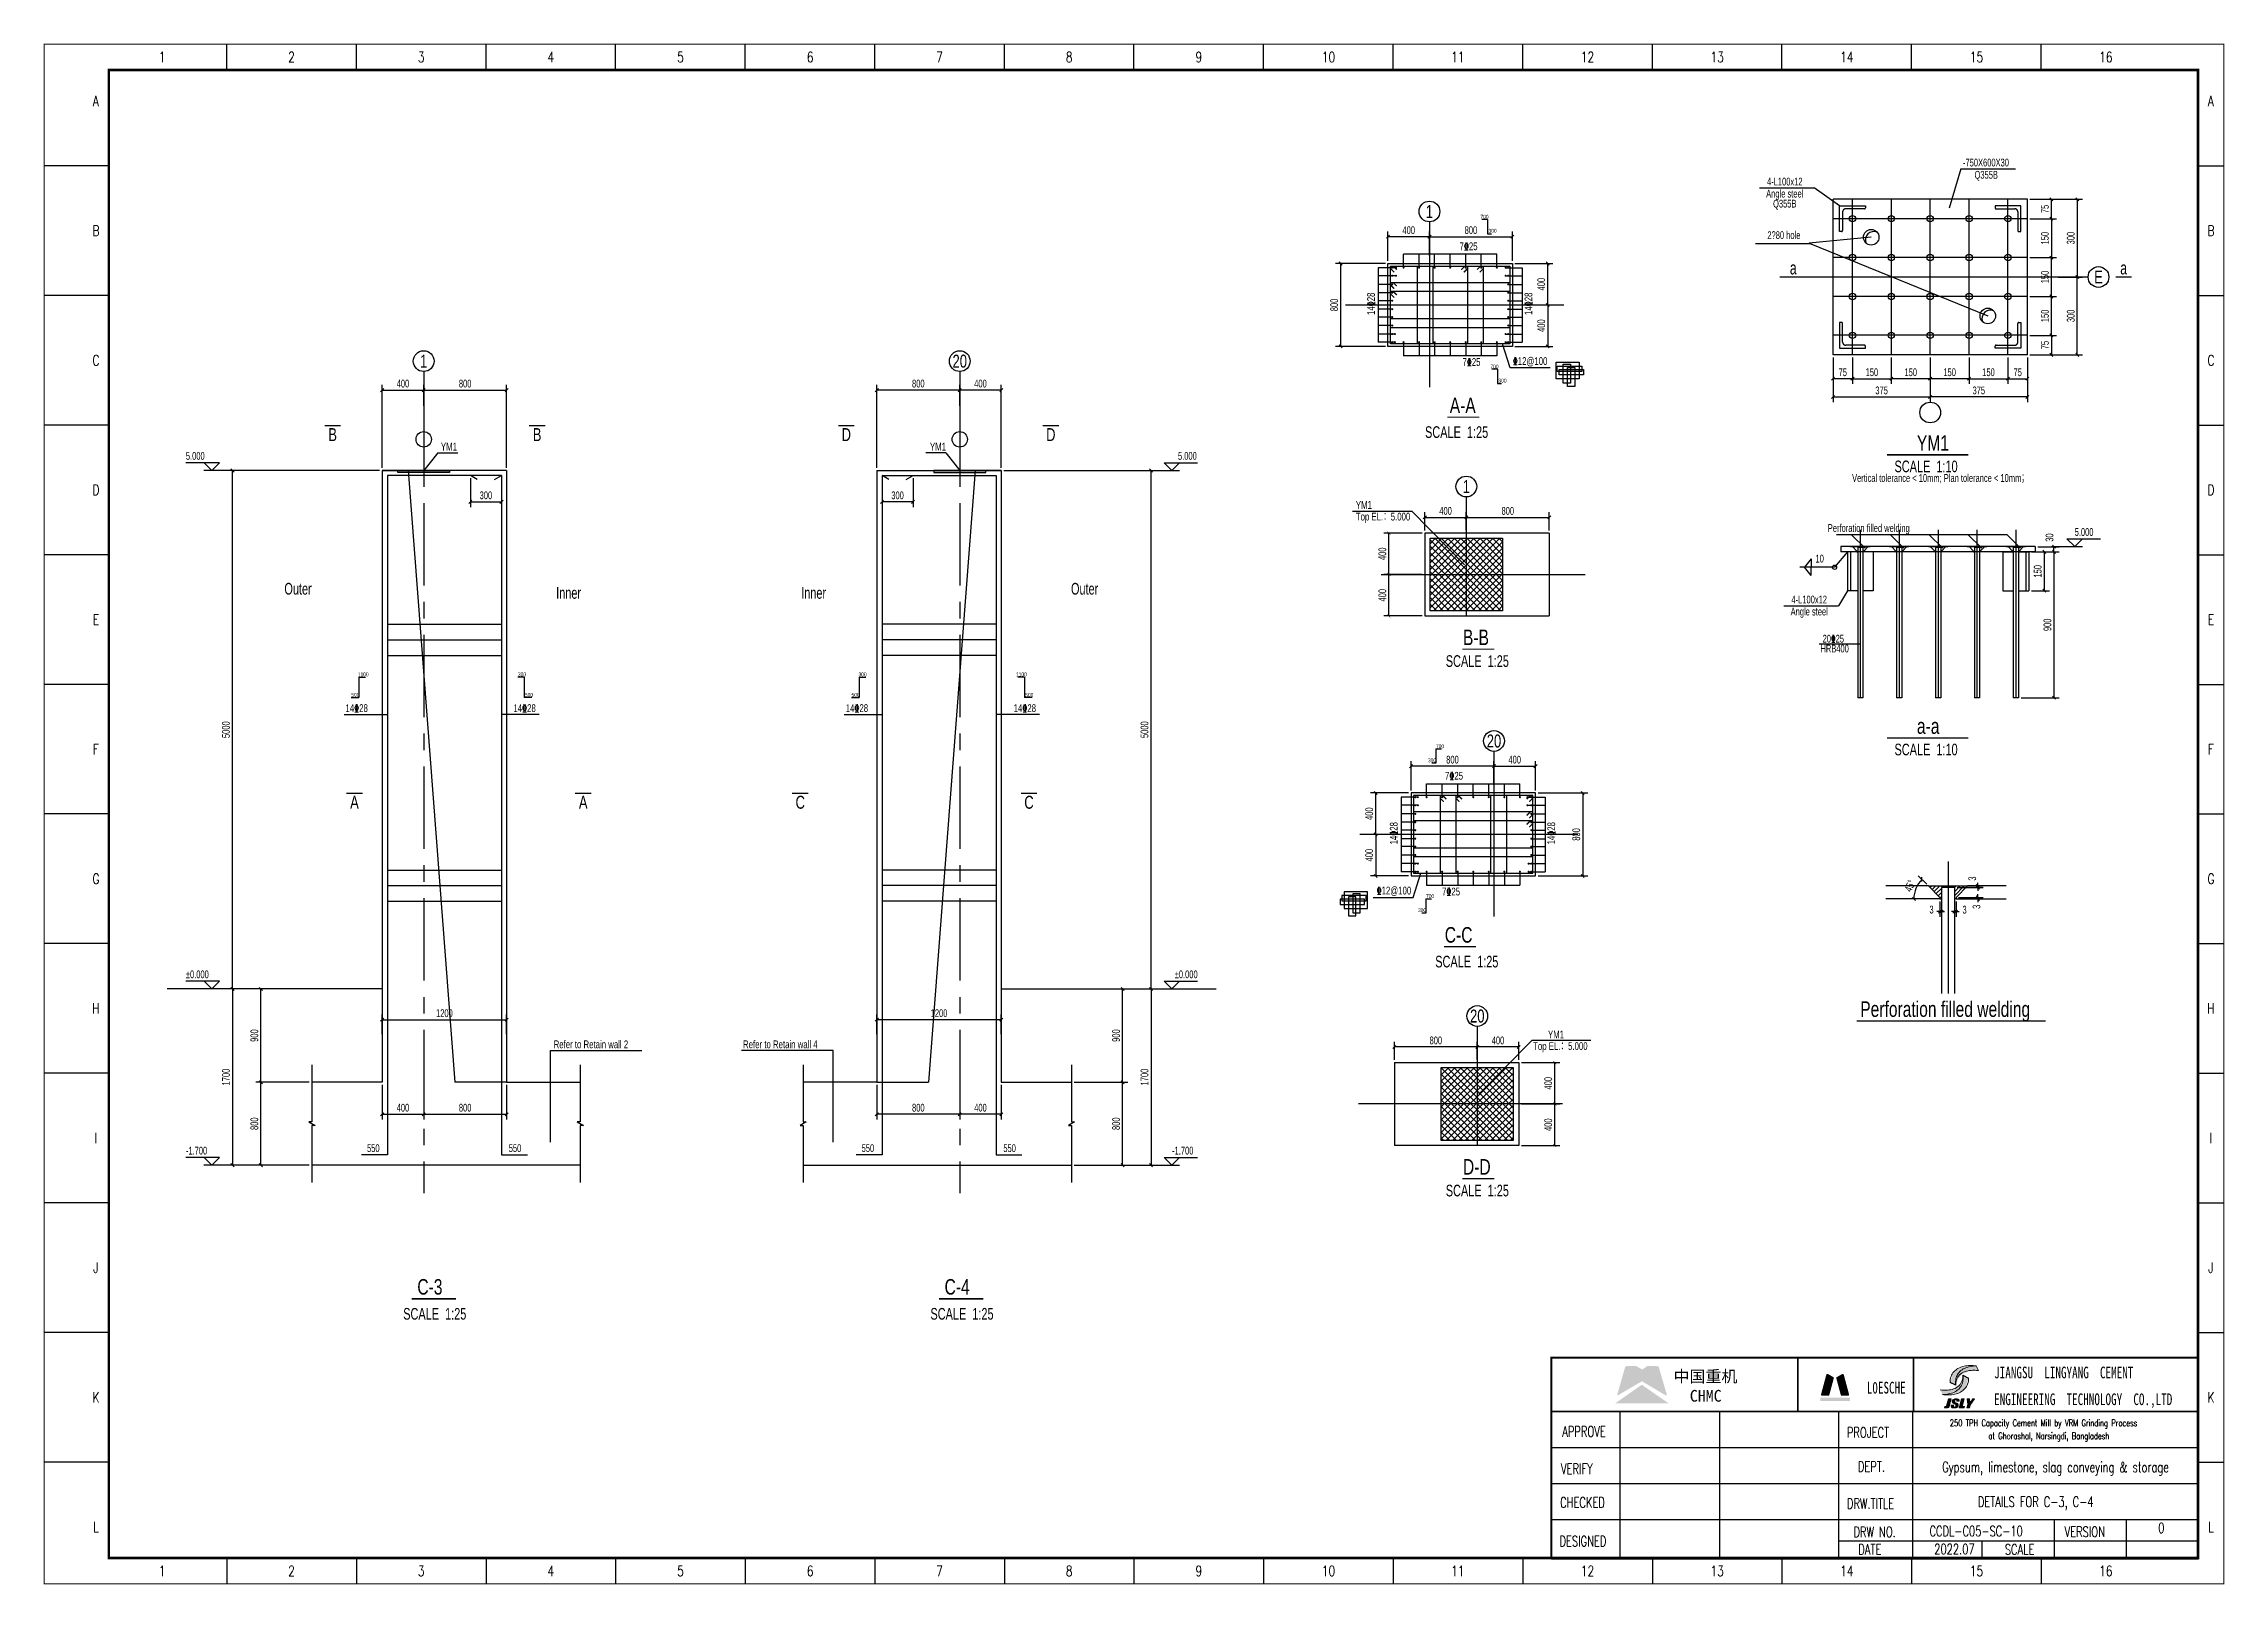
# Model space of a CAD drawing. Header units: millimetres. Extents: x -15901 to 146244, y -607033 to -56344.
# Drawn here: x -12722 to 71413, y -607033 to -547598 of the extents above; entities that cross this region are included whole.
import ezdxf
from ezdxf.enums import TextEntityAlignment as Align

# ---------------------------------------------------------------- set-up
doc = ezdxf.new("R2010")
doc.units = ezdxf.units.MM
doc.header["$LTSCALE"] = 2000
for name, pattern in [('ACAD_ISO02W100', [15, 12, -3]), ('CENTER', [50.8, 31.75, -6.35, 6.35, -6.35]), ('DASHDOT', [1, 0.5, -0.25, 0, -0.25]), ('HIDDEN', [9.525, 6.35, -3.175]), ('SOLID', [0])]:
    doc.linetypes.add(name, pattern=pattern)
for name, color, linetype, lineweight in [('22', 4, 'Continuous', 35), ('Rahm7', 7, 'Continuous', 50), ('图层3', 1, 'Continuous', 0)]:
    doc.layers.add(name, color=color, linetype=linetype, lineweight=lineweight)
for name, color, linetype in [('4', 2, 'Continuous'), ('6', 1, 'Continuous'), ('DIM', 2, 'Continuous'), ('LABEL_PM', 7, 'Continuous'), ('LINE', 7, 'Continuous'), ('P_OUTER_FRAME', 131, 'Continuous'), ('S_01', 3, 'Continuous'), ('S_01_OUTL', 3, 'Continuous'), ('S_02', 151, 'CENTER'), ('S_02_AXIS', 171, 'CENTER'), ('S_03_HIDD', 4, 'HIDDEN'), ('S_04', 2, 'Continuous'), ('S_04_TEXT', 2, 'Continuous'), ('S_05_DIMS', 7, 'Continuous'), ('S_06', 1, 'Continuous'), ('S_06_RBAR', 1, 'Continuous'), ('S_07', 6, 'Continuous'), ('S_07_LSHOW', 6, 'Continuous'), ('S_08_HATCH', 8, 'Continuous'), ('SOLID_CYAN', 4, 'SOLID'), ('TEXT', 3, 'Continuous'), ('TK', 1, 'Continuous'), ('图层1', 7, 'DASHDOT'), ('图层2', 7, 'ACAD_ISO02W100')]:
    doc.layers.add(name, color=color, linetype=linetype)
doc.styles.add('HZFS', font='simplex', dxfattribs={"width": 0.7, "bigfont": 'hzfs'})
doc.styles.add('HZTXT', font='romans.shx', dxfattribs={"width": 0.7, "bigfont": 'hztxt.shx'})
doc.styles.add('KS', font='kstxt.shx', dxfattribs={"width": 0.7, "height": 300, "bigfont": 'kshz.shx'})
doc.styles.get("Standard").update_dxf_attribs({"font": 'SimSun.ttf'})
doc.styles.add('TK-HZ', font='txt.shx', dxfattribs={"width": 0.8, "bigfont": 'hztxt.shx'})
doc.dimstyles.new('KS25', dxfattribs={"dimtxt": 300, "dimasz": 120, "dimexe": 200, "dimexo": 100, "dimgap": 100, "dimtad": 1, "dimdec": 0, "dimlfac": 0.25, "dimzin": 14, "dimdsep": 46, "dimtxsty": 'KS', "dimblk": 'ARCHTICK', "dimcen": -900, "dimclrd": 7, "dimclre": 7, "dimclrt": 2, "dimadec": 0, "dimazin": 0, "dimtfac": 1, "dimtdec": 0, "dimtix": 1, "dimtmove": 2, "dimatfit": 2, "dimfxl": 1, "dimtolj": 1, "dimtzin": 14, "dimarcsym": 0})
doc.dimstyles.new('KSDIM0.25', dxfattribs={"dimtxt": 300, "dimasz": 120, "dimexe": 200, "dimexo": 100, "dimgap": 100, "dimtad": 1, "dimdec": 0, "dimlfac": 0.25, "dimzin": 14, "dimdsep": 46, "dimtxsty": 'KS', "dimblk": 'ARCHTICK', "dimblk1": 'OBLIQUE', "dimblk2": 'OBLIQUE', "dimsah": 1, "dimcen": -900, "dimclrd": 7, "dimclre": 7, "dimclrt": 2, "dimazin": 3, "dimtfac": 1, "dimtdec": 0, "dimtix": 1, "dimtmove": 2, "dimatfit": 2, "dimfxl": 1, "dimtolj": 1, "dimtzin": 14, "dimlwd": -3, "dimarcsym": 0})
doc.dimstyles.new('KSDIM1.2', dxfattribs={"dimtxt": 300, "dimasz": 120, "dimexe": 200, "dimexo": 100, "dimgap": 100, "dimtad": 1, "dimdec": 0, "dimlfac": 1.2, "dimzin": 14, "dimdsep": 46, "dimtxsty": 'KS', "dimblk": 'ARCHTICK', "dimblk1": 'OBLIQUE', "dimblk2": 'OBLIQUE', "dimsah": 1, "dimcen": -900, "dimclrd": 7, "dimclre": 7, "dimclrt": 2, "dimazin": 3, "dimtfac": 1, "dimtdec": 0, "dimtix": 1, "dimtmove": 2, "dimatfit": 2, "dimfxl": 1, "dimtolj": 1, "dimtzin": 14, "dimlwd": -3, "dimlwe": -1, "dimarcsym": 0})

msp = doc.modelspace()

# ---------------------------------------------------------------- texts
at = {"color": 253, "linetype": 'Continuous', "style": 'KS', "width": 0.7}
msp.add_text('10', height=300, dxfattribs=at).set_placement((55800.035, -567464.033), align=Align.MIDDLE)
at = {"color": 7, "style": 'HZFS', "width": 0.7}
for s, p in [('APPROVE', (45865.788, -601336.173)), ('  PROJECT', (56462.794, -601372.539)), ('VERIFY', (45816.952, -602775.006)), ('  DEPT.', (56888.36, -602687.49)), ('CHECKED', (45784.096, -604071.702)), ('DRW.TITLE', (56849.902, -604114.216)), (' DRW NO.', (56908.99, -605208.652)), ('VERSION', (65246.504, -605203.768)), ('DESIGNED', (45758.516, -605566.142)), ('  DATE', (56905.774, -605884.997)), ('SCALE', (62941.55, -605884.997))]:
    msp.add_text(s, height=400, dxfattribs=at).set_placement(p)
at = {"char_height": 451.63008, "attachment_point": 1}
for s, width, insert in [('{\\fSimSun|b0|i0|c134|p2;中国重机}', 2867.73607, (50160.243, -598783.284)), ('{\\fSimSun|b0|i0|c134|p2;CHMC}', 773.30308, (50787.507, -599532.516))]:
    msp.add_mtext_dynamic_manual_height_columns(s, width=width, gutter_width=12.5, heights=[0], dxfattribs=dict(at, insert=insert))
at = {"color": 7, "char_height": 451.16199, "width": 162378.90608, "attachment_point": 1, "style": 'HZFS'}
for s, insert in [('{\\fSimSun|b0|i0|c134|p54;JIANGSU  LINGYANG  CEMENT  }', (62529.284, -598632.951)), ('{\\fSimSun|b0|i0|c134|p54;L0ESCHE}', (57614.732, -599219.27)), ('{\\fSimSun|b0|i0|c134|p54;ENGINEERING  TECHNOLOGY  CO.,LTD}', (62529.284, -599666.907))]:
    msp.add_mtext(s, dxfattribs=dict(at, insert=insert))
at = {"layer": '4', "style": 'KS', "width": 0.75}
for s, p in [('YM1', (59549.66, -563303.337)), ('a-a', (59549.66, -574223.612)), ('Perforation filled welding', (57363.371, -585141.948)), ('C-3', (1695.863, -595854.908)), ('C-4', (22036.676, -595854.908))]:
    msp.add_text(s, height=600, dxfattribs=at).set_placement(p)
at = {"layer": 'DIM', "width": 0.7}
for s, height, style, p in [('250 TPH Capacity Cement Mill by VRM Grinding Process ', 256, 'HZTXT', (60818.602, -600934.741)), ('at Ghorashal, Narsingdi, Bangladesh', 256, 'HZTXT', (62307.353, -601434.741)), ('0', 400, 'HZFS', (68857.651, -605056.599)), ('2022.07', 400, 'HZFS', (60217.618, -605871.543))]:
    msp.add_text(s, height=height, dxfattribs=dict(at, style=style)).set_placement(p)
at = {"layer": 'P_OUTER_FRAME', "style": 'HZFS', "width": 0.7}
for s, p in [('Gypsum, limestone, slag conveying & storage ', (64993.571, -602561.325)), ('DETAILS FOR C-3, C-4', (64131.741, -603908.489)), ('CCDL-C05-SC-10', (61835.032, -604977.989))]:
    msp.add_text(s, height=400, dxfattribs=at).set_placement(p, align=Align.MIDDLE)
at = {"layer": 'S_01_OUTL', "style": 'KS'}
for s, width, p in [('a', 0.7, (54779.007, -556250.628)), ('a', 0.7, (67525.122, -556250.628)), ('B', 0.75, (-1571.151, -562679.613)), ('B', 0.75, (6317.576, -562679.613)), ('D', 0.75, (18246.162, -562679.613)), ('D', 0.75, (26134.89, -562679.613)), ('A', 0.75, (-729.189, -576863.234)), ('A', 0.75, (8095.605, -576863.234)), ('C', 0.75, (16468.133, -576863.234)), ('C', 0.75, (25292.927, -576863.234))]:
    msp.add_text(s, height=500, dxfattribs=dict(at, width=width)).set_placement(p, align=Align.MIDDLE_CENTER)
at = {"layer": 'S_01_OUTL', "color": 7, "style": 'KS', "width": 0.7}
msp.add_text('Vertical tolerance < 10mm; Plan tolerance < 10mm；', height=300, dxfattribs=at).set_placement((57049.505, -564504.124))
at = {"layer": 'S_04', "style": 'KS', "width": 0.75}
for s, p in [('1', (40743.769, -554073.75)), ('E', (66555.693, -556600.628)), ('1', (1940.951, -559845.321)), ('20', (22622.787, -559845.321)), ('1', (42165.571, -564682.597)), ('20', (43233.416, -574499.317)), ('20', (42589.107, -585108.164))]:
    msp.add_text(s, height=500, dxfattribs=at).set_placement(p, align=Align.MIDDLE)
for s, height, p in [('700', 150, (42710.215, -554351.617)), ('7%%13225', 300, (41905.025, -555565.456)), ('300', 150, (43020.544, -554893.461)), ('7%%13225', 300, (42018.183, -560030.739)), ('700', 150, (43094.224, -560131.727)), ('%%13212@100', 300, (43958.993, -559993.336)), ('300', 150, (43404.553, -560673.57)), ('A-A', 600, (41526.485, -561852.34)), ('YM1', 300, (2604.106, -563294.918)), ('YM1', 300, (21473.632, -563294.918)), ('YM1', 300, (37903.96, -565545.05)), ('Top EL.：5.000', 300, (37903.96, -565993.547)), ('B-B', 600, (42036.067, -570801.305)), ('1100', 150, (-601.118, -572004.251)), ('300', 150, (5577.165, -572004.251)), ('300', 150, (18716.573, -572004.251)), ('1100', 150, (24791.356, -572004.251)), ('500', 150, (-854.388, -572797.103)), ('500', 150, (5848.057, -572797.103)), ('500', 150, (18445.681, -572797.103)), ('500', 150, (25148.127, -572797.103)), ('14%%13228', 300, (-1075.097, -573381.256)), ('14%%13228', 300, (5402.766, -573381.256)), ('14%%13228', 300, (18224.972, -573381.256)), ('14%%13228', 300, (24702.836, -573381.256)), ('700', 150, (40996.971, -574777.184)), ('300', 150, (40686.642, -575319.027)), ('7%%13225', 300, (41343.161, -575991.023)), ('%%13212@100', 300, (38704.192, -580418.903)), ('700', 150, (40612.962, -580557.293)), ('7%%13225', 300, (41230.003, -580456.306)), ('300', 150, (40302.633, -581099.137)), ('C-C', 600, (41334.7, -582277.907)), ('Refer to Retain wall 2', 300, (6953.246, -586350.396)), ('Refer to Retain wall 4', 300, (14262.492, -586350.396)), ('Top EL.：5.000', 300, (44744.718, -586419.114)), ('YM1', 300, (45317.198, -585970.616)), ('D-D', 600, (42036.067, -591226.871))]:
    msp.add_text(s, height=height, dxfattribs=at).set_placement(p)
for p in [(38636.518, -558063.461), (44712.713, -558063.461), (39516.472, -578489.027), (45592.668, -578489.027)]:
    msp.add_text('14%%13228', height=300, rotation=90, dxfattribs=at).set_placement(p)
at = {"layer": 'S_04_TEXT', "style": 'KS', "width": 0.7}
for s, p in [('4-L100x12', (54451.968, -552920.644)), ('-750X600X30', (62214.558, -552185.721)), ('Q355B', (62224.304, -552697.561)), ('Angle steel', (54451.968, -553421.773)), ('Q355B', (54451.968, -553809.743)), ('2\x8180 hole', (54418.387, -554979.297)), ('Perforation filled welding', (57691.527, -566322.123)), ('Angle steel', (55395.42, -569543.677)), ('4-L100x12', (55395.42, -569042.549)), ('20%%13225', (56324.628, -570552.428)), ('HRB400', (56375.781, -570933.546))]:
    msp.add_text(s, height=300, dxfattribs=at).set_placement(p, align=Align.MIDDLE)
for s, p in [('5.000', (-7234.125, -563650.658)), ('5.000', (31041.863, -563650.658)), ('5.000', (65636.436, -566587.733)), ('%%P0.000', (-7234.125, -583650.658)), ('%%P0.000', (30915.863, -583650.658)), ('-1.700', (-7234.125, -590450.658)), ('550', (-244.85, -590355.986)), ('550', (5222.752, -590355.986)), ('550', (18836.987, -590355.986)), ('550', (24304.588, -590355.986)), ('-1.700', (30815.063, -590450.658))]:
    msp.add_text(s, height=300, dxfattribs=at).set_placement(p)
at = {"layer": 'TEXT', "style": 'KS', "width": 0.7}
for s, p in [('SCALE  1:25', (41792.107, -562583.188)), ('SCALE  1:10', (59903.49, -563907.182)), ('SCALE  1:25', (42591.614, -571415.733)), ('SCALE  1:10', (59903.49, -574827.457)), ('SCALE  1:25', (42185.079, -583008.754)), ('SCALE  1:25', (42591.614, -591841.299)), ('SCALE  1:25', (2368.909, -596596.059)), ('SCALE  1:25', (22709.723, -596596.059))]:
    msp.add_text(s, height=450, dxfattribs=at).set_placement(p, align=Align.MIDDLE)
for s, p in [('Outer', (-3433.82, -568851.146)), ('Inner', (7051.406, -569012.249)), ('Inner', (16504.332, -569012.249)), ('Outer', (26913.958, -568851.146))]:
    msp.add_text(s, height=450, dxfattribs=at).set_placement(p)

# ---------------------------------------------------------------- blocks, each defined once
blk = doc.blocks.new('A1-1')
at = {"layer": 'TK', "color": 7}
for p, q in [((7050, 58400), (7050, 59400)), ((12050, 58400), (12050, 59400)), ((17050, 58400), (17050, 59400)), ((22050, 58400), (22050, 59400)), ((27050, 58400), (27050, 59400)), ((32050, 58400), (32050, 59400)), ((37050, 58400), (37050, 59400)), ((42050, 58400), (42050, 59400)), ((47050, 58400), (47050, 59400)), ((52050, 58400), (52050, 59400)), ((57050, 58400), (57050, 59400)), ((62050, 58400), (62050, 59400)), ((67050, 58400), (67050, 59400)), ((72050, 58400), (72050, 59400)), ((77050, 58400), (77050, 59400)), ((2500, 54700), (0, 54700)), ((83100, 54700), (84100, 54700)), ((2500, 49700), (0, 49700)), ((83100, 49700), (84100, 49700)), ((2500, 44700), (0, 44700)), ((83100, 44700), (84100, 44700)), ((2500, 39700), (0, 39700)), ((83100, 39700), (84100, 39700)), ((2500, 34700), (0, 34700)), ((83100, 34700), (84100, 34700)), ((2500, 29700), (0, 29700)), ((83100, 29700), (84100, 29700)), ((2500, 24700), (0, 24700)), ((83100, 24700), (84100, 24700)), ((2500, 19700), (0, 19700)), ((83100, 19700), (84100, 19700)), ((2500, 14700), (0, 14700)), ((83100, 14700), (84100, 14700)), ((2500, 9700), (0, 9700)), ((83100, 9700), (84100, 9700)), ((2500, 4700), (0, 4700)), ((83100, 4700), (84100, 4700)), ((7050, 1000), (7050, 0)), ((12050, 1000), (12050, 0)), ((17050, 1000), (17050, 0)), ((22050, 1000), (22050, 0)), ((27050, 1000), (27050, 0)), ((32050, 1000), (32050, 0)), ((37050, 1000), (37050, 0)), ((42050, 1000), (42050, 0)), ((47050, 1000), (47050, 0)), ((52050, 1000), (52050, 0)), ((57050, 1000), (57050, 0)), ((62050, 1000), (62050, 0)), ((67050, 1000), (67050, 0)), ((72050, 1000), (72050, 0)), ((77050, 1000), (77050, 0))]:
    blk.add_line(p, q, dxfattribs=at)
for points, const_width in [([(0, 0), (84100, 0), (84100, 59400), (0, 59400)], 35), ([(2500, 1000), (83100, 1000), (83100, 58400), (2500, 58400)], 100)]:
    blk.add_lwpolyline(points, close=True, dxfattribs=dict(at, const_width=const_width))
at = {"layer": 'TK', "color": 7, "style": 'TK-HZ', "width": 0.75}
for s, p in [('1', (4550, 58900)), ('2', (9550, 58900)), ('3', (14550, 58900)), ('4', (19550, 58900)), ('5', (24550, 58900)), ('6', (29550, 58900)), ('7', (34550, 58900)), ('8', (39550, 58900)), ('9', (44550, 58900)), ('10', (49550, 58900)), ('11', (54550, 58900)), ('12', (59550, 58900)), ('13', (64550, 58900)), ('14', (69550, 58900)), ('15', (74550, 58900)), ('16', (79550, 58900)), ('A', (2000, 57200)), ('A', (83600, 57200)), ('B', (2000, 52200)), ('B', (83600, 52200)), ('C', (2000, 47200)), ('C', (83600, 47200)), ('D', (2000, 42200)), ('D', (83600, 42200)), ('E', (2000, 37200)), ('E', (83600, 37200)), ('F', (2000, 32200)), ('F', (83600, 32200)), ('G', (2000, 27200)), ('G', (83600, 27200)), ('H', (2000, 22200)), ('H', (83600, 22200)), ('I', (2000, 17200)), ('I', (83600, 17200)), ('J', (2000, 12200)), ('J', (83600, 12200)), ('K', (2000, 7200)), ('K', (83600, 7200)), ('L', (2000, 2200)), ('L', (83600, 2200)), ('1', (4550, 500)), ('2', (9550, 500)), ('3', (14550, 500)), ('4', (19550, 500)), ('5', (24550, 500)), ('6', (29550, 500)), ('7', (34550, 500)), ('8', (39550, 500)), ('9', (44550, 500)), ('10', (49550, 500)), ('11', (54550, 500)), ('12', (59550, 500)), ('13', (64550, 500)), ('14', (69550, 500)), ('15', (74550, 500)), ('16', (79550, 500))]:
    blk.add_text(s, height=400, dxfattribs=at).set_placement(p, align=Align.MIDDLE_CENTER)
blk = doc.blocks.new('_OBLIQUE')
at = {"color": 1}
blk.add_line((-0.5, -0.5), (0.5, 0.5), dxfattribs=at)
blk = doc.blocks.new('*D669')
at = {"layer": 'Defpoints', "color": 0}
for p in [(1941, -560964), (1941, -561669), (341, -564063)]:
    blk.add_point(p, dxfattribs=at)
at = {"layer": 'S_05_DIMS', "color": 7, "lineweight": -2}
for p, q in [((341, -563963), (341, -560764)), ((1941, -561569), (1941, -560764))]:
    blk.add_line(p, q, dxfattribs=at)
at = {"layer": 'S_05_DIMS', "color": 7, "lineweight": -3}
blk.add_line((341, -560964), (1941, -560964), dxfattribs=at)
at = {"layer": 'S_05_DIMS', "color": 7, "linetype": 'ByBlock', "lineweight": -3, "xscale": 120, "yscale": 120, "zscale": 120, "rotation": 180}
blk.add_blockref('_OBLIQUE', (341, -560964), dxfattribs=at)
at = {"layer": 'S_05_DIMS', "color": 7, "linetype": 'ByBlock', "lineweight": -3, "xscale": 120, "yscale": 120, "zscale": 120}
blk.add_blockref('_OBLIQUE', (1941, -560964), dxfattribs=at)
at = {"layer": 'S_05_DIMS', "color": 2, "insert": (1141, -560714), "char_height": 300, "attachment_point": 5, "style": 'KS'}
blk.add_mtext('\\A1;400', dxfattribs=at)
blk = doc.blocks.new('_ArchTick')
at = {"color": 0, "linetype": 'ByBlock', "const_width": 0.15}
blk.add_lwpolyline([(-0.5, -0.5), (0.5, 0.5)], dxfattribs=at)
blk = doc.blocks.new('*D670')
at = {"layer": 'Defpoints', "color": 0}
for p in [(5141, -560964), (1941, -561669), (5141, -564063)]:
    blk.add_point(p, dxfattribs=at)
at = {"layer": 'S_05_DIMS', "color": 7, "lineweight": -2}
for p, q in [((1941, -561569), (1941, -560764)), ((5141, -563963), (5141, -560764))]:
    blk.add_line(p, q, dxfattribs=at)
at = {"layer": 'S_05_DIMS', "color": 7, "lineweight": -3}
blk.add_line((1941, -560964), (5141, -560964), dxfattribs=at)
at = {"layer": 'S_05_DIMS', "color": 7, "linetype": 'ByBlock', "lineweight": -3, "xscale": 120, "yscale": 120, "zscale": 120, "rotation": 180}
blk.add_blockref('_OBLIQUE', (1941, -560964), dxfattribs=at)
at = {"layer": 'S_05_DIMS', "color": 7, "linetype": 'ByBlock', "lineweight": -3, "xscale": 120, "yscale": 120, "zscale": 120}
blk.add_blockref('_OBLIQUE', (5141, -560964), dxfattribs=at)
at = {"layer": 'S_05_DIMS', "color": 2, "insert": (3541, -560714), "char_height": 300, "attachment_point": 5, "style": 'KS'}
blk.add_mtext('\\A1;800', dxfattribs=at)
blk = doc.blocks.new('*D671')
at = {"layer": 'Defpoints', "color": 0}
for p in [(-5437, -564063), (341, -564063), (-4239, -584063)]:
    blk.add_point(p, dxfattribs=at)
at = {"layer": 'S_05_DIMS', "color": 7, "lineweight": -2}
for p, q in [((241, -564063), (-5637, -564063)), ((-4339, -584063), (-5637, -584063))]:
    blk.add_line(p, q, dxfattribs=at)
at = {"layer": 'S_05_DIMS', "color": 7, "lineweight": -3}
blk.add_line((-5437, -584063), (-5437, -564063), dxfattribs=at)
at = {"layer": 'S_05_DIMS', "color": 7, "linetype": 'ByBlock', "lineweight": -3, "xscale": 120, "yscale": 120, "zscale": 120}
for p, rotation in [((-5437, -564063), 90), ((-5437, -584063), 270)]:
    blk.add_blockref('_OBLIQUE', p, dxfattribs=dict(at, rotation=rotation))
at = {"layer": 'S_05_DIMS', "color": 2, "insert": (-5687, -574063), "char_height": 300, "attachment_point": 5, "rotation": 90, "style": 'KS'}
blk.add_mtext('\\A1;5000', dxfattribs=at)
blk = doc.blocks.new('*D672')
at = {"layer": 'Defpoints', "color": 0}
for p in [(-4239, -584063), (-5437, -590863), (-2371, -590863)]:
    blk.add_point(p, dxfattribs=at)
at = {"layer": 'S_05_DIMS', "color": 7, "lineweight": -2}
for p, q in [((-4339, -584063), (-5637, -584063)), ((-2471, -590863), (-5637, -590863))]:
    blk.add_line(p, q, dxfattribs=at)
at = {"layer": 'S_05_DIMS', "color": 7, "lineweight": -3}
blk.add_line((-5437, -584063), (-5437, -590863), dxfattribs=at)
at = {"layer": 'S_05_DIMS', "color": 7, "linetype": 'ByBlock', "lineweight": -3, "xscale": 120, "yscale": 120, "zscale": 120}
for p, rotation in [((-5437, -584063), 90), ((-5437, -590863), 270)]:
    blk.add_blockref('_OBLIQUE', p, dxfattribs=dict(at, rotation=rotation))
at = {"layer": 'S_05_DIMS', "color": 2, "insert": (-5687, -587463), "char_height": 300, "attachment_point": 5, "rotation": 90, "style": 'KS'}
blk.add_mtext('\\A1;1700', dxfattribs=at)
blk = doc.blocks.new('*D673')
at = {"layer": 'Defpoints', "color": 0}
for p in [(341, -587663), (1941, -588351), (1941, -588897)]:
    blk.add_point(p, dxfattribs=at)
at = {"layer": 'S_05_DIMS', "color": 7, "lineweight": -2}
for p, q in [((341, -587763), (341, -589097)), ((1941, -588451), (1941, -589097))]:
    blk.add_line(p, q, dxfattribs=at)
at = {"layer": 'S_05_DIMS', "color": 7, "lineweight": -3}
blk.add_line((341, -588897), (1941, -588897), dxfattribs=at)
at = {"layer": 'S_05_DIMS', "color": 7, "linetype": 'ByBlock', "lineweight": -3, "xscale": 120, "yscale": 120, "zscale": 120, "rotation": 180}
blk.add_blockref('_OBLIQUE', (341, -588897), dxfattribs=at)
at = {"layer": 'S_05_DIMS', "color": 7, "linetype": 'ByBlock', "lineweight": -3, "xscale": 120, "yscale": 120, "zscale": 120}
blk.add_blockref('_OBLIQUE', (1941, -588897), dxfattribs=at)
at = {"layer": 'S_05_DIMS', "color": 2, "insert": (1141, -588647), "char_height": 300, "attachment_point": 5, "style": 'KS'}
blk.add_mtext('\\A1;400', dxfattribs=at)
blk = doc.blocks.new('*D674')
at = {"layer": 'Defpoints', "color": 0}
for p in [(-4341, -587663), (-2371, -587663), (-2371, -590863)]:
    blk.add_point(p, dxfattribs=at)
at = {"layer": 'S_05_DIMS', "color": 7, "lineweight": -2}
for p, q in [((-2471, -587663), (-4541, -587663)), ((-2471, -590863), (-4541, -590863))]:
    blk.add_line(p, q, dxfattribs=at)
at = {"layer": 'S_05_DIMS', "color": 7, "lineweight": -3}
blk.add_line((-4341, -590863), (-4341, -587663), dxfattribs=at)
at = {"layer": 'S_05_DIMS', "color": 7, "linetype": 'ByBlock', "lineweight": -3, "xscale": 120, "yscale": 120, "zscale": 120}
for p, rotation in [((-4341, -587663), 90), ((-4341, -590863), 270)]:
    blk.add_blockref('_OBLIQUE', p, dxfattribs=dict(at, rotation=rotation))
at = {"layer": 'S_05_DIMS', "color": 2, "insert": (-4591, -589263), "char_height": 300, "attachment_point": 5, "rotation": 90, "style": 'KS'}
blk.add_mtext('\\A1;800', dxfattribs=at)
blk = doc.blocks.new('*D675')
at = {"layer": 'Defpoints', "color": 0}
for p in [(-4341, -584063), (-2926, -584063), (-2371, -587663)]:
    blk.add_point(p, dxfattribs=at)
at = {"layer": 'S_05_DIMS', "color": 7, "lineweight": -2}
for p, q in [((-3026, -584063), (-4541, -584063)), ((-2471, -587663), (-4541, -587663))]:
    blk.add_line(p, q, dxfattribs=at)
at = {"layer": 'S_05_DIMS', "color": 7, "lineweight": -3}
blk.add_line((-4341, -587663), (-4341, -584063), dxfattribs=at)
at = {"layer": 'S_05_DIMS', "color": 7, "linetype": 'ByBlock', "lineweight": -3, "xscale": 120, "yscale": 120, "zscale": 120}
for p, rotation in [((-4341, -584063), 90), ((-4341, -587663), 270)]:
    blk.add_blockref('_OBLIQUE', p, dxfattribs=dict(at, rotation=rotation))
at = {"layer": 'S_05_DIMS', "color": 2, "insert": (-4591, -585863), "char_height": 300, "attachment_point": 5, "rotation": 90, "style": 'KS'}
blk.add_mtext('\\A1;900', dxfattribs=at)
blk = doc.blocks.new('*D676')
at = {"layer": 'Defpoints', "color": 0}
for p in [(5141, -587663), (1941, -588351), (5141, -588897)]:
    blk.add_point(p, dxfattribs=at)
at = {"layer": 'S_05_DIMS', "color": 7, "lineweight": -2}
for p, q in [((5141, -587763), (5141, -589097)), ((1941, -588451), (1941, -589097))]:
    blk.add_line(p, q, dxfattribs=at)
at = {"layer": 'S_05_DIMS', "color": 7, "lineweight": -3}
blk.add_line((1941, -588897), (5141, -588897), dxfattribs=at)
at = {"layer": 'S_05_DIMS', "color": 7, "linetype": 'ByBlock', "lineweight": -3, "xscale": 120, "yscale": 120, "zscale": 120, "rotation": 180}
blk.add_blockref('_OBLIQUE', (1941, -588897), dxfattribs=at)
at = {"layer": 'S_05_DIMS', "color": 7, "linetype": 'ByBlock', "lineweight": -3, "xscale": 120, "yscale": 120, "zscale": 120}
blk.add_blockref('_OBLIQUE', (5141, -588897), dxfattribs=at)
at = {"layer": 'S_05_DIMS', "color": 2, "insert": (3541, -588647), "char_height": 300, "attachment_point": 5, "style": 'KS'}
blk.add_mtext('\\A1;800', dxfattribs=at)
blk = doc.blocks.new('*D677')
at = {"layer": 'Defpoints', "color": 0}
for p in [(3741, -564263), (4941, -564263), (4941, -565275)]:
    blk.add_point(p, dxfattribs=at)
at = {"layer": 'S_05_DIMS', "color": 7}
for p, q in [((3741, -564363), (3741, -565475)), ((4941, -564363), (4941, -565475))]:
    blk.add_line(p, q, dxfattribs=at)
at = {"layer": 'S_05_DIMS', "color": 7, "lineweight": -3}
blk.add_line((3741, -565275), (4941, -565275), dxfattribs=at)
at = {"layer": 'S_05_DIMS', "color": 7, "linetype": 'ByBlock', "lineweight": -3, "xscale": 120, "yscale": 120, "zscale": 120, "rotation": 180}
blk.add_blockref('_OBLIQUE', (3741, -565275), dxfattribs=at)
at = {"layer": 'S_05_DIMS', "color": 7, "linetype": 'ByBlock', "lineweight": -3, "xscale": 120, "yscale": 120, "zscale": 120}
blk.add_blockref('_OBLIQUE', (4941, -565275), dxfattribs=at)
at = {"layer": 'S_05_DIMS', "color": 2, "insert": (4341, -565025), "char_height": 300, "attachment_point": 5, "style": 'KS'}
blk.add_mtext('\\A1;300', dxfattribs=at)
blk = doc.blocks.new('*D678')
at = {"layer": 'Defpoints', "color": 0}
for p in [(5141, -585251), (341, -585913), (5141, -585913)]:
    blk.add_point(p, dxfattribs=at)
at = {"layer": 'S_05_DIMS', "color": 7}
for p, q in [((341, -585813), (341, -585051)), ((5141, -585813), (5141, -585051))]:
    blk.add_line(p, q, dxfattribs=at)
at = {"layer": 'S_05_DIMS', "color": 7, "lineweight": -3}
blk.add_line((341, -585251), (5141, -585251), dxfattribs=at)
at = {"layer": 'S_05_DIMS', "color": 7, "linetype": 'ByBlock', "lineweight": -3, "xscale": 120, "yscale": 120, "zscale": 120, "rotation": 180}
blk.add_blockref('_OBLIQUE', (341, -585251), dxfattribs=at)
at = {"layer": 'S_05_DIMS', "color": 7, "linetype": 'ByBlock', "lineweight": -3, "xscale": 120, "yscale": 120, "zscale": 120}
blk.add_blockref('_OBLIQUE', (5141, -585251), dxfattribs=at)
at = {"layer": 'S_05_DIMS', "color": 2, "insert": (2741, -585001), "char_height": 300, "attachment_point": 5, "style": 'KS'}
blk.add_mtext('\\A1;1200', dxfattribs=at)
blk = doc.blocks.new('*D679')
at = {"layer": 'Defpoints', "color": 0}
for p in [(22623, -560964), (22623, -561669), (24223, -564063)]:
    blk.add_point(p, dxfattribs=at)
at = {"layer": 'S_05_DIMS', "color": 7, "lineweight": -2}
for p, q in [((22623, -561569), (22623, -560764)), ((24223, -563963), (24223, -560764))]:
    blk.add_line(p, q, dxfattribs=at)
at = {"layer": 'S_05_DIMS', "color": 7, "lineweight": -3}
blk.add_line((24223, -560964), (22623, -560964), dxfattribs=at)
at = {"layer": 'S_05_DIMS', "color": 7, "linetype": 'ByBlock', "lineweight": -3, "xscale": 120, "yscale": 120, "zscale": 120, "rotation": 180}
blk.add_blockref('_OBLIQUE', (22623, -560964), dxfattribs=at)
at = {"layer": 'S_05_DIMS', "color": 7, "linetype": 'ByBlock', "lineweight": -3, "xscale": 120, "yscale": 120, "zscale": 120}
blk.add_blockref('_OBLIQUE', (24223, -560964), dxfattribs=at)
at = {"layer": 'S_05_DIMS', "color": 2, "insert": (23423, -560714), "char_height": 300, "attachment_point": 5, "style": 'KS'}
blk.add_mtext('\\A1;400', dxfattribs=at)
blk = doc.blocks.new('*D680')
at = {"layer": 'Defpoints', "color": 0}
for p in [(19423, -560964), (22623, -561669), (19423, -564063)]:
    blk.add_point(p, dxfattribs=at)
at = {"layer": 'S_05_DIMS', "color": 7, "lineweight": -2}
for p, q in [((19423, -563963), (19423, -560764)), ((22623, -561569), (22623, -560764))]:
    blk.add_line(p, q, dxfattribs=at)
at = {"layer": 'S_05_DIMS', "color": 7, "lineweight": -3}
blk.add_line((22623, -560964), (19423, -560964), dxfattribs=at)
at = {"layer": 'S_05_DIMS', "color": 7, "linetype": 'ByBlock', "lineweight": -3, "xscale": 120, "yscale": 120, "zscale": 120, "rotation": 180}
blk.add_blockref('_OBLIQUE', (19423, -560964), dxfattribs=at)
at = {"layer": 'S_05_DIMS', "color": 7, "linetype": 'ByBlock', "lineweight": -3, "xscale": 120, "yscale": 120, "zscale": 120}
blk.add_blockref('_OBLIQUE', (22623, -560964), dxfattribs=at)
at = {"layer": 'S_05_DIMS', "color": 2, "insert": (21023, -560714), "char_height": 300, "attachment_point": 5, "style": 'KS'}
blk.add_mtext('\\A1;800', dxfattribs=at)
blk = doc.blocks.new('*D681')
at = {"layer": 'Defpoints', "color": 0}
for p in [(24223, -564063), (30001, -564063), (28803, -584063)]:
    blk.add_point(p, dxfattribs=at)
at = {"layer": 'S_05_DIMS', "color": 7, "lineweight": -2}
for p, q in [((24323, -564063), (30201, -564063)), ((28903, -584063), (30201, -584063))]:
    blk.add_line(p, q, dxfattribs=at)
at = {"layer": 'S_05_DIMS', "color": 7, "lineweight": -3}
blk.add_line((30001, -584063), (30001, -564063), dxfattribs=at)
at = {"layer": 'S_05_DIMS', "color": 7, "linetype": 'ByBlock', "lineweight": -3, "xscale": 120, "yscale": 120, "zscale": 120}
for p, rotation in [((30001, -564063), 90.00000000000001), ((30001, -584063), 270)]:
    blk.add_blockref('_OBLIQUE', p, dxfattribs=dict(at, rotation=rotation))
at = {"layer": 'S_05_DIMS', "color": 2, "insert": (29751, -574063), "char_height": 300, "attachment_point": 5, "rotation": 90, "style": 'KS'}
blk.add_mtext('\\A1;5000', dxfattribs=at)
blk = doc.blocks.new('*D682')
at = {"layer": 'Defpoints', "color": 0}
for p in [(28803, -584063), (26935, -590863), (30001, -590863)]:
    blk.add_point(p, dxfattribs=at)
at = {"layer": 'S_05_DIMS', "color": 7, "lineweight": -2}
for p, q in [((28903, -584063), (30201, -584063)), ((27035, -590863), (30201, -590863))]:
    blk.add_line(p, q, dxfattribs=at)
at = {"layer": 'S_05_DIMS', "color": 7, "lineweight": -3}
blk.add_line((30001, -584063), (30001, -590863), dxfattribs=at)
at = {"layer": 'S_05_DIMS', "color": 7, "linetype": 'ByBlock', "lineweight": -3, "xscale": 120, "yscale": 120, "zscale": 120}
for p, rotation in [((30001, -584063), 90), ((30001, -590863), 270)]:
    blk.add_blockref('_OBLIQUE', p, dxfattribs=dict(at, rotation=rotation))
at = {"layer": 'S_05_DIMS', "color": 2, "insert": (29751, -587463), "char_height": 300, "attachment_point": 5, "rotation": 90, "style": 'KS'}
blk.add_mtext('\\A1;1700', dxfattribs=at)
blk = doc.blocks.new('*D683')
at = {"layer": 'Defpoints', "color": 0}
for p in [(24223, -587663), (22623, -588351), (22623, -588897)]:
    blk.add_point(p, dxfattribs=at)
at = {"layer": 'S_05_DIMS', "color": 7, "lineweight": -2}
for p, q in [((24223, -587763), (24223, -589097)), ((22623, -588451), (22623, -589097))]:
    blk.add_line(p, q, dxfattribs=at)
at = {"layer": 'S_05_DIMS', "color": 7, "lineweight": -3}
blk.add_line((24223, -588897), (22623, -588897), dxfattribs=at)
at = {"layer": 'S_05_DIMS', "color": 7, "linetype": 'ByBlock', "lineweight": -3, "xscale": 120, "yscale": 120, "zscale": 120, "rotation": 180}
blk.add_blockref('_OBLIQUE', (22623, -588897), dxfattribs=at)
at = {"layer": 'S_05_DIMS', "color": 7, "linetype": 'ByBlock', "lineweight": -3, "xscale": 120, "yscale": 120, "zscale": 120}
blk.add_blockref('_OBLIQUE', (24223, -588897), dxfattribs=at)
at = {"layer": 'S_05_DIMS', "color": 2, "insert": (23423, -588647), "char_height": 300, "attachment_point": 5, "style": 'KS'}
blk.add_mtext('\\A1;400', dxfattribs=at)
blk = doc.blocks.new('*D684')
at = {"layer": 'Defpoints', "color": 0}
for p in [(26935, -587663), (28905, -587663), (26935, -590863)]:
    blk.add_point(p, dxfattribs=at)
at = {"layer": 'S_05_DIMS', "color": 7, "lineweight": -2}
for p, q in [((27035, -587663), (29105, -587663)), ((27035, -590863), (29105, -590863))]:
    blk.add_line(p, q, dxfattribs=at)
at = {"layer": 'S_05_DIMS', "color": 7, "lineweight": -3}
blk.add_line((28905, -590863), (28905, -587663), dxfattribs=at)
at = {"layer": 'S_05_DIMS', "color": 7, "linetype": 'ByBlock', "lineweight": -3, "xscale": 120, "yscale": 120, "zscale": 120}
for p, rotation in [((28905, -587663), 90), ((28905, -590863), 270)]:
    blk.add_blockref('_OBLIQUE', p, dxfattribs=dict(at, rotation=rotation))
at = {"layer": 'S_05_DIMS', "color": 2, "insert": (28655, -589263), "char_height": 300, "attachment_point": 5, "rotation": 90, "style": 'KS'}
blk.add_mtext('\\A1;800', dxfattribs=at)
blk = doc.blocks.new('*D685')
at = {"layer": 'Defpoints', "color": 0}
for p in [(27490, -584063), (28905, -584063), (26935, -587663)]:
    blk.add_point(p, dxfattribs=at)
at = {"layer": 'S_05_DIMS', "color": 7, "lineweight": -2}
for p, q in [((27590, -584063), (29105, -584063)), ((27035, -587663), (29105, -587663))]:
    blk.add_line(p, q, dxfattribs=at)
at = {"layer": 'S_05_DIMS', "color": 7, "lineweight": -3}
blk.add_line((28905, -587663), (28905, -584063), dxfattribs=at)
at = {"layer": 'S_05_DIMS', "color": 7, "linetype": 'ByBlock', "lineweight": -3, "xscale": 120, "yscale": 120, "zscale": 120}
for p, rotation in [((28905, -584063), 90), ((28905, -587663), 270)]:
    blk.add_blockref('_OBLIQUE', p, dxfattribs=dict(at, rotation=rotation))
at = {"layer": 'S_05_DIMS', "color": 2, "insert": (28655, -585863), "char_height": 300, "attachment_point": 5, "rotation": 90, "style": 'KS'}
blk.add_mtext('\\A1;900', dxfattribs=at)
blk = doc.blocks.new('*D686')
at = {"layer": 'Defpoints', "color": 0}
for p in [(19423, -587663), (19423, -588897), (22623, -588351)]:
    blk.add_point(p, dxfattribs=at)
at = {"layer": 'S_05_DIMS', "color": 7, "lineweight": -2}
for p, q in [((19423, -587763), (19423, -589097)), ((22623, -588451), (22623, -589097))]:
    blk.add_line(p, q, dxfattribs=at)
at = {"layer": 'S_05_DIMS', "color": 7, "lineweight": -3}
blk.add_line((22623, -588897), (19423, -588897), dxfattribs=at)
at = {"layer": 'S_05_DIMS', "color": 7, "linetype": 'ByBlock', "lineweight": -3, "xscale": 120, "yscale": 120, "zscale": 120, "rotation": 180}
blk.add_blockref('_OBLIQUE', (19423, -588897), dxfattribs=at)
at = {"layer": 'S_05_DIMS', "color": 7, "linetype": 'ByBlock', "lineweight": -3, "xscale": 120, "yscale": 120, "zscale": 120}
blk.add_blockref('_OBLIQUE', (22623, -588897), dxfattribs=at)
at = {"layer": 'S_05_DIMS', "color": 2, "insert": (21023, -588647), "char_height": 300, "attachment_point": 5, "style": 'KS'}
blk.add_mtext('\\A1;800', dxfattribs=at)
blk = doc.blocks.new('*D687')
at = {"layer": 'Defpoints', "color": 0}
for p in [(19623, -564263), (20823, -564263), (19623, -565275)]:
    blk.add_point(p, dxfattribs=at)
at = {"layer": 'S_05_DIMS', "color": 7}
for p, q in [((19623, -564363), (19623, -565475)), ((20823, -564363), (20823, -565475))]:
    blk.add_line(p, q, dxfattribs=at)
at = {"layer": 'S_05_DIMS', "color": 7, "lineweight": -3}
blk.add_line((20823, -565275), (19623, -565275), dxfattribs=at)
at = {"layer": 'S_05_DIMS', "color": 7, "linetype": 'ByBlock', "lineweight": -3, "xscale": 120, "yscale": 120, "zscale": 120, "rotation": 180}
blk.add_blockref('_OBLIQUE', (19623, -565275), dxfattribs=at)
at = {"layer": 'S_05_DIMS', "color": 7, "linetype": 'ByBlock', "lineweight": -3, "xscale": 120, "yscale": 120, "zscale": 120}
blk.add_blockref('_OBLIQUE', (20823, -565275), dxfattribs=at)
at = {"layer": 'S_05_DIMS', "color": 2, "insert": (20223, -565025), "char_height": 300, "attachment_point": 5, "style": 'KS'}
blk.add_mtext('\\A1;300', dxfattribs=at)
blk = doc.blocks.new('*D688')
at = {"layer": 'Defpoints', "color": 0}
for p in [(19423, -585251), (19423, -585913), (24223, -585913)]:
    blk.add_point(p, dxfattribs=at)
at = {"layer": 'S_05_DIMS', "color": 7}
for p, q in [((19423, -585813), (19423, -585051)), ((24223, -585813), (24223, -585051))]:
    blk.add_line(p, q, dxfattribs=at)
at = {"layer": 'S_05_DIMS', "color": 7, "lineweight": -3}
blk.add_line((24223, -585251), (19423, -585251), dxfattribs=at)
at = {"layer": 'S_05_DIMS', "color": 7, "linetype": 'ByBlock', "lineweight": -3, "xscale": 120, "yscale": 120, "zscale": 120, "rotation": 180}
blk.add_blockref('_OBLIQUE', (19423, -585251), dxfattribs=at)
at = {"layer": 'S_05_DIMS', "color": 7, "linetype": 'ByBlock', "lineweight": -3, "xscale": 120, "yscale": 120, "zscale": 120}
blk.add_blockref('_OBLIQUE', (24223, -585251), dxfattribs=at)
at = {"layer": 'S_05_DIMS', "color": 2, "insert": (21823, -585001), "char_height": 300, "attachment_point": 5, "style": 'KS'}
blk.add_mtext('\\A1;1200', dxfattribs=at)
blk = doc.blocks.new('*D689')
at = {"layer": 'Defpoints', "color": 0}
for p in [(64117, -567003), (64836, -567003), (64117, -567203)]:
    blk.add_point(p, dxfattribs=at)
at = {"layer": 'DIM', "color": 7, "linetype": 'Continuous'}
for p, q in [((64217, -567003), (65036, -567003)), ((64217, -567203), (65036, -567203))]:
    blk.add_line(p, q, dxfattribs=at)
at = {"layer": 'DIM', "color": 7, "linetype": 'Continuous', "lineweight": -3}
blk.add_line((64836, -567203), (64836, -567003), dxfattribs=at)
at = {"layer": 'DIM', "color": 7, "linetype": 'ByBlock', "lineweight": -3, "xscale": 120, "yscale": 120, "zscale": 120}
for p, rotation in [((64836, -567003), 90), ((64836, -567203), 270)]:
    blk.add_blockref('_OBLIQUE', p, dxfattribs=dict(at, rotation=rotation))
at = {"layer": 'DIM', "color": 2, "insert": (64665, -566653), "char_height": 300, "attachment_point": 5, "rotation": 90, "style": 'KS'}
blk.add_mtext('\\A1;30', dxfattribs=at)
blk = doc.blocks.new('*D690')
at = {"layer": 'Defpoints', "color": 0}
for p in [(64117, -567203), (63467, -572830), (64836, -572830)]:
    blk.add_point(p, dxfattribs=at)
at = {"layer": 'DIM', "color": 7, "linetype": 'Continuous'}
for p, q in [((64217, -567203), (65036, -567203)), ((63567, -572830), (65036, -572830))]:
    blk.add_line(p, q, dxfattribs=at)
at = {"layer": 'DIM', "color": 7, "linetype": 'Continuous', "lineweight": -3}
blk.add_line((64836, -567203), (64836, -572830), dxfattribs=at)
at = {"layer": 'DIM', "color": 7, "linetype": 'ByBlock', "lineweight": -3, "xscale": 120, "yscale": 120, "zscale": 120}
for p, rotation in [((64836, -567203), 90), ((64836, -572830), 270)]:
    blk.add_blockref('_OBLIQUE', p, dxfattribs=dict(at, rotation=rotation))
at = {"layer": 'DIM', "color": 2, "insert": (64586, -570017), "char_height": 300, "attachment_point": 5, "rotation": 90, "style": 'KS'}
blk.add_mtext('\\A1;900', dxfattribs=at)
blk = doc.blocks.new('*D691')
at = {"layer": 'Defpoints', "color": 0}
for p in [(63867, -567203), (63867, -568703), (64462, -568703)]:
    blk.add_point(p, dxfattribs=at)
at = {"layer": 'DIM', "color": 7, "linetype": 'Continuous'}
for p, q in [((63967, -567203), (64662, -567203)), ((63967, -568703), (64662, -568703))]:
    blk.add_line(p, q, dxfattribs=at)
at = {"layer": 'DIM', "color": 7, "linetype": 'Continuous', "lineweight": -3}
blk.add_line((64462, -567203), (64462, -568703), dxfattribs=at)
at = {"layer": 'DIM', "color": 7, "linetype": 'ByBlock', "lineweight": -3, "xscale": 120, "yscale": 120, "zscale": 120}
for p, rotation in [((64462, -567203), 90), ((64462, -568703), 270)]:
    blk.add_blockref('_OBLIQUE', p, dxfattribs=dict(at, rotation=rotation))
at = {"layer": 'DIM', "color": 2, "insert": (64212, -567953), "char_height": 300, "attachment_point": 5, "rotation": 90, "style": 'KS'}
blk.add_mtext('\\A1;150', dxfattribs=at)
blk = doc.blocks.new('*D692')
at = {"layer": 'Defpoints', "color": 0}
for p in [(57063, -559601), (58563, -559601), (58563, -560526)]:
    blk.add_point(p, dxfattribs=at)
at = {"layer": 'DIM', "color": 7, "linetype": 'Continuous'}
for p, q in [((57063, -559701), (57063, -560726)), ((58563, -559701), (58563, -560726))]:
    blk.add_line(p, q, dxfattribs=at)
at = {"layer": 'DIM', "color": 7, "linetype": 'Continuous', "lineweight": -3}
blk.add_line((57063, -560526), (58563, -560526), dxfattribs=at)
at = {"layer": 'DIM', "color": 7, "linetype": 'ByBlock', "lineweight": -3, "xscale": 120, "yscale": 120, "zscale": 120, "rotation": 180}
blk.add_blockref('_OBLIQUE', (57063, -560526), dxfattribs=at)
at = {"layer": 'DIM', "color": 7, "linetype": 'ByBlock', "lineweight": -3, "xscale": 120, "yscale": 120, "zscale": 120}
blk.add_blockref('_OBLIQUE', (58563, -560526), dxfattribs=at)
at = {"layer": 'DIM', "color": 2, "insert": (57813, -560276), "char_height": 300, "attachment_point": 5, "style": 'KS'}
blk.add_mtext('\\A1;150', dxfattribs=at)
blk = doc.blocks.new('*D693')
at = {"layer": 'Defpoints', "color": 0}
for p in [(56313, -559601), (60063, -560072), (60063, -561227)]:
    blk.add_point(p, dxfattribs=at)
at = {"layer": 'DIM', "color": 7, "linetype": 'Continuous'}
for p, q in [((56313, -559701), (56313, -561427)), ((60063, -560172), (60063, -561427))]:
    blk.add_line(p, q, dxfattribs=at)
at = {"layer": 'DIM', "color": 7, "linetype": 'Continuous', "lineweight": -3}
blk.add_line((56313, -561227), (60063, -561227), dxfattribs=at)
at = {"layer": 'DIM', "color": 7, "linetype": 'ByBlock', "lineweight": -3, "xscale": 120, "yscale": 120, "zscale": 120, "rotation": 180}
blk.add_blockref('_OBLIQUE', (56313, -561227), dxfattribs=at)
at = {"layer": 'DIM', "color": 7, "linetype": 'ByBlock', "lineweight": -3, "xscale": 120, "yscale": 120, "zscale": 120}
blk.add_blockref('_OBLIQUE', (60063, -561227), dxfattribs=at)
at = {"layer": 'DIM', "color": 2, "insert": (58188, -560977), "char_height": 300, "attachment_point": 5, "style": 'KS'}
blk.add_mtext('\\A1;375', dxfattribs=at)
blk = doc.blocks.new('*D694')
at = {"layer": 'Defpoints', "color": 0}
for p in [(56313, -559601), (57063, -559601), (56313, -560526)]:
    blk.add_point(p, dxfattribs=at)
at = {"layer": 'DIM', "color": 7, "linetype": 'Continuous'}
for p, q in [((56313, -559701), (56313, -560726)), ((57063, -559701), (57063, -560726))]:
    blk.add_line(p, q, dxfattribs=at)
at = {"layer": 'DIM', "color": 7, "linetype": 'Continuous', "lineweight": -3}
blk.add_line((57063, -560526), (56313, -560526), dxfattribs=at)
at = {"layer": 'DIM', "color": 7, "linetype": 'ByBlock', "lineweight": -3, "xscale": 120, "yscale": 120, "zscale": 120, "rotation": 180}
blk.add_blockref('_OBLIQUE', (56313, -560526), dxfattribs=at)
at = {"layer": 'DIM', "color": 7, "linetype": 'ByBlock', "lineweight": -3, "xscale": 120, "yscale": 120, "zscale": 120}
blk.add_blockref('_OBLIQUE', (57063, -560526), dxfattribs=at)
at = {"layer": 'DIM', "color": 2, "insert": (56688, -560276), "char_height": 300, "attachment_point": 5, "style": 'KS'}
blk.add_mtext('\\A1;75', dxfattribs=at)
blk = doc.blocks.new('*D695')
at = {"layer": 'Defpoints', "color": 0}
for p in [(63063, -559601), (63813, -559601), (63813, -560526)]:
    blk.add_point(p, dxfattribs=at)
at = {"layer": 'DIM', "color": 7, "linetype": 'Continuous'}
for p, q in [((63063, -559701), (63063, -560726)), ((63813, -559701), (63813, -560726))]:
    blk.add_line(p, q, dxfattribs=at)
at = {"layer": 'DIM', "color": 7, "linetype": 'Continuous', "lineweight": -3}
blk.add_line((63063, -560526), (63813, -560526), dxfattribs=at)
at = {"layer": 'DIM', "color": 7, "linetype": 'ByBlock', "lineweight": -3, "xscale": 120, "yscale": 120, "zscale": 120, "rotation": 180}
blk.add_blockref('_OBLIQUE', (63063, -560526), dxfattribs=at)
at = {"layer": 'DIM', "color": 7, "linetype": 'ByBlock', "lineweight": -3, "xscale": 120, "yscale": 120, "zscale": 120}
blk.add_blockref('_OBLIQUE', (63813, -560526), dxfattribs=at)
at = {"layer": 'DIM', "color": 2, "insert": (63438, -560276), "char_height": 300, "attachment_point": 5, "style": 'KS'}
blk.add_mtext('\\A1;75', dxfattribs=at)
blk = doc.blocks.new('*D696')
at = {"layer": 'Defpoints', "color": 0}
for p in [(63813, -555851), (64739, -555851), (63813, -557351)]:
    blk.add_point(p, dxfattribs=at)
at = {"layer": 'DIM', "color": 7, "linetype": 'Continuous'}
for p, q in [((63913, -555851), (64939, -555851)), ((63913, -557351), (64939, -557351))]:
    blk.add_line(p, q, dxfattribs=at)
at = {"layer": 'DIM', "color": 7, "linetype": 'Continuous', "lineweight": -3}
blk.add_line((64739, -557351), (64739, -555851), dxfattribs=at)
at = {"layer": 'DIM', "color": 7, "linetype": 'ByBlock', "lineweight": -3, "xscale": 120, "yscale": 120, "zscale": 120}
for p, rotation in [((64739, -555851), 90), ((64739, -557351), 270)]:
    blk.add_blockref('_OBLIQUE', p, dxfattribs=dict(at, rotation=rotation))
at = {"layer": 'DIM', "color": 2, "insert": (64489, -556601), "char_height": 300, "attachment_point": 5, "rotation": 90, "style": 'KS'}
blk.add_mtext('\\A1;150', dxfattribs=at)
blk = doc.blocks.new('*D697')
at = {"layer": 'Defpoints', "color": 0}
for p in [(63813, -558851), (63813, -559601), (64739, -559601)]:
    blk.add_point(p, dxfattribs=at)
at = {"layer": 'DIM', "color": 7, "linetype": 'Continuous'}
for p, q in [((63913, -558851), (64939, -558851)), ((63913, -559601), (64939, -559601))]:
    blk.add_line(p, q, dxfattribs=at)
at = {"layer": 'DIM', "color": 7, "linetype": 'Continuous', "lineweight": -3}
blk.add_line((64739, -558851), (64739, -559601), dxfattribs=at)
at = {"layer": 'DIM', "color": 7, "linetype": 'ByBlock', "lineweight": -3, "xscale": 120, "yscale": 120, "zscale": 120}
for p, rotation in [((64739, -558851), 90), ((64739, -559601), 270)]:
    blk.add_blockref('_OBLIQUE', p, dxfattribs=dict(at, rotation=rotation))
at = {"layer": 'DIM', "color": 2, "insert": (64489, -559226), "char_height": 300, "attachment_point": 5, "rotation": 90, "style": 'KS'}
blk.add_mtext('\\A1;75', dxfattribs=at)
blk = doc.blocks.new('*D698')
at = {"layer": 'Defpoints', "color": 0}
for p in [(64905, -556601), (65736, -556601), (63813, -559601)]:
    blk.add_point(p, dxfattribs=at)
at = {"layer": 'DIM', "color": 7, "linetype": 'Continuous'}
for p, q in [((65005, -556601), (65936, -556601)), ((63913, -559601), (65936, -559601))]:
    blk.add_line(p, q, dxfattribs=at)
at = {"layer": 'DIM', "color": 7, "linetype": 'Continuous', "lineweight": -3}
blk.add_line((65736, -559601), (65736, -556601), dxfattribs=at)
at = {"layer": 'DIM', "color": 7, "linetype": 'ByBlock', "lineweight": -3, "xscale": 120, "yscale": 120, "zscale": 120}
for p, rotation in [((65736, -556601), 90), ((65736, -559601), 270)]:
    blk.add_blockref('_OBLIQUE', p, dxfattribs=dict(at, rotation=rotation))
at = {"layer": 'DIM', "color": 2, "insert": (65486, -558101), "char_height": 300, "attachment_point": 5, "rotation": 90, "style": 'KS'}
blk.add_mtext('\\A1;300', dxfattribs=at)
blk = doc.blocks.new('*D699')
at = {"layer": 'Defpoints', "color": 0}
for p in [(61563, -559601), (63063, -559601), (63063, -560526)]:
    blk.add_point(p, dxfattribs=at)
at = {"layer": 'DIM', "color": 7, "linetype": 'Continuous'}
for p, q in [((61563, -559701), (61563, -560726)), ((63063, -559701), (63063, -560726))]:
    blk.add_line(p, q, dxfattribs=at)
at = {"layer": 'DIM', "color": 7, "linetype": 'Continuous', "lineweight": -3}
blk.add_line((61563, -560526), (63063, -560526), dxfattribs=at)
at = {"layer": 'DIM', "color": 7, "linetype": 'ByBlock', "lineweight": -3, "xscale": 120, "yscale": 120, "zscale": 120, "rotation": 180}
blk.add_blockref('_OBLIQUE', (61563, -560526), dxfattribs=at)
at = {"layer": 'DIM', "color": 7, "linetype": 'ByBlock', "lineweight": -3, "xscale": 120, "yscale": 120, "zscale": 120}
blk.add_blockref('_OBLIQUE', (63063, -560526), dxfattribs=at)
at = {"layer": 'DIM', "color": 2, "insert": (62313, -560276), "char_height": 300, "attachment_point": 5, "style": 'KS'}
blk.add_mtext('\\A1;150', dxfattribs=at)
blk = doc.blocks.new('*D700')
at = {"layer": 'Defpoints', "color": 0}
for p in [(63813, -553601), (64739, -553601), (63813, -554351)]:
    blk.add_point(p, dxfattribs=at)
at = {"layer": 'DIM', "color": 7, "linetype": 'Continuous'}
for p, q in [((63913, -553601), (64939, -553601)), ((63913, -554351), (64939, -554351))]:
    blk.add_line(p, q, dxfattribs=at)
at = {"layer": 'DIM', "color": 7, "linetype": 'Continuous', "lineweight": -3}
blk.add_line((64739, -554351), (64739, -553601), dxfattribs=at)
at = {"layer": 'DIM', "color": 7, "linetype": 'ByBlock', "lineweight": -3, "xscale": 120, "yscale": 120, "zscale": 120}
for p, rotation in [((64739, -553601), 90), ((64739, -554351), 270)]:
    blk.add_blockref('_OBLIQUE', p, dxfattribs=dict(at, rotation=rotation))
at = {"layer": 'DIM', "color": 2, "insert": (64489, -553976), "char_height": 300, "attachment_point": 5, "rotation": 90, "style": 'KS'}
blk.add_mtext('\\A1;75', dxfattribs=at)
blk = doc.blocks.new('*D701')
at = {"layer": 'Defpoints', "color": 0}
for p in [(63813, -557351), (64739, -557351), (63813, -558851)]:
    blk.add_point(p, dxfattribs=at)
at = {"layer": 'DIM', "color": 7, "linetype": 'Continuous'}
for p, q in [((63913, -557351), (64939, -557351)), ((63913, -558851), (64939, -558851))]:
    blk.add_line(p, q, dxfattribs=at)
at = {"layer": 'DIM', "color": 7, "linetype": 'Continuous', "lineweight": -3}
blk.add_line((64739, -558851), (64739, -557351), dxfattribs=at)
at = {"layer": 'DIM', "color": 7, "linetype": 'ByBlock', "lineweight": -3, "xscale": 120, "yscale": 120, "zscale": 120}
for p, rotation in [((64739, -557351), 90), ((64739, -558851), 270)]:
    blk.add_blockref('_OBLIQUE', p, dxfattribs=dict(at, rotation=rotation))
at = {"layer": 'DIM', "color": 2, "insert": (64489, -558101), "char_height": 300, "attachment_point": 5, "rotation": 90, "style": 'KS'}
blk.add_mtext('\\A1;150', dxfattribs=at)
blk = doc.blocks.new('*D702')
at = {"layer": 'Defpoints', "color": 0}
for p in [(58563, -559601), (60063, -559601), (58563, -560526)]:
    blk.add_point(p, dxfattribs=at)
at = {"layer": 'DIM', "color": 7, "linetype": 'Continuous'}
for p, q in [((58563, -559701), (58563, -560726)), ((60063, -559701), (60063, -560726))]:
    blk.add_line(p, q, dxfattribs=at)
at = {"layer": 'DIM', "color": 7, "linetype": 'Continuous', "lineweight": -3}
blk.add_line((60063, -560526), (58563, -560526), dxfattribs=at)
at = {"layer": 'DIM', "color": 7, "linetype": 'ByBlock', "lineweight": -3, "xscale": 120, "yscale": 120, "zscale": 120, "rotation": 180}
blk.add_blockref('_OBLIQUE', (58563, -560526), dxfattribs=at)
at = {"layer": 'DIM', "color": 7, "linetype": 'ByBlock', "lineweight": -3, "xscale": 120, "yscale": 120, "zscale": 120}
blk.add_blockref('_OBLIQUE', (60063, -560526), dxfattribs=at)
at = {"layer": 'DIM', "color": 2, "insert": (59313, -560276), "char_height": 300, "attachment_point": 5, "style": 'KS'}
blk.add_mtext('\\A1;150', dxfattribs=at)
blk = doc.blocks.new('*D703')
at = {"layer": 'Defpoints', "color": 0}
for p in [(63813, -554351), (63813, -555851), (64739, -555851)]:
    blk.add_point(p, dxfattribs=at)
at = {"layer": 'DIM', "color": 7, "linetype": 'Continuous'}
for p, q in [((63913, -554351), (64939, -554351)), ((63913, -555851), (64939, -555851))]:
    blk.add_line(p, q, dxfattribs=at)
at = {"layer": 'DIM', "color": 7, "linetype": 'Continuous', "lineweight": -3}
blk.add_line((64739, -554351), (64739, -555851), dxfattribs=at)
at = {"layer": 'DIM', "color": 7, "linetype": 'ByBlock', "lineweight": -3, "xscale": 120, "yscale": 120, "zscale": 120}
for p, rotation in [((64739, -554351), 90), ((64739, -555851), 270)]:
    blk.add_blockref('_OBLIQUE', p, dxfattribs=dict(at, rotation=rotation))
at = {"layer": 'DIM', "color": 2, "insert": (64489, -555101), "char_height": 300, "attachment_point": 5, "rotation": 90, "style": 'KS'}
blk.add_mtext('\\A1;150', dxfattribs=at)
blk = doc.blocks.new('*D704')
at = {"layer": 'Defpoints', "color": 0}
for p in [(60063, -559601), (61563, -559601), (60063, -560526)]:
    blk.add_point(p, dxfattribs=at)
at = {"layer": 'DIM', "color": 7, "linetype": 'Continuous'}
for p, q in [((60063, -559701), (60063, -560726)), ((61563, -559701), (61563, -560726))]:
    blk.add_line(p, q, dxfattribs=at)
at = {"layer": 'DIM', "color": 7, "linetype": 'Continuous', "lineweight": -3}
blk.add_line((61563, -560526), (60063, -560526), dxfattribs=at)
at = {"layer": 'DIM', "color": 7, "linetype": 'ByBlock', "lineweight": -3, "xscale": 120, "yscale": 120, "zscale": 120, "rotation": 180}
blk.add_blockref('_OBLIQUE', (60063, -560526), dxfattribs=at)
at = {"layer": 'DIM', "color": 7, "linetype": 'ByBlock', "lineweight": -3, "xscale": 120, "yscale": 120, "zscale": 120}
blk.add_blockref('_OBLIQUE', (61563, -560526), dxfattribs=at)
at = {"layer": 'DIM', "color": 2, "insert": (60813, -560276), "char_height": 300, "attachment_point": 5, "style": 'KS'}
blk.add_mtext('\\A1;150', dxfattribs=at)
blk = doc.blocks.new('*D705')
at = {"layer": 'Defpoints', "color": 0}
for p in [(63813, -553601), (64905, -556601), (65736, -556601)]:
    blk.add_point(p, dxfattribs=at)
at = {"layer": 'DIM', "color": 7, "linetype": 'Continuous'}
for p, q in [((63913, -553601), (65936, -553601)), ((65005, -556601), (65936, -556601))]:
    blk.add_line(p, q, dxfattribs=at)
at = {"layer": 'DIM', "color": 7, "linetype": 'Continuous', "lineweight": -3}
blk.add_line((65736, -553601), (65736, -556601), dxfattribs=at)
at = {"layer": 'DIM', "color": 7, "linetype": 'ByBlock', "lineweight": -3, "xscale": 120, "yscale": 120, "zscale": 120}
for p, rotation in [((65736, -553601), 90), ((65736, -556601), 270)]:
    blk.add_blockref('_OBLIQUE', p, dxfattribs=dict(at, rotation=rotation))
at = {"layer": 'DIM', "color": 2, "insert": (65486, -555101), "char_height": 300, "attachment_point": 5, "rotation": 90, "style": 'KS'}
blk.add_mtext('\\A1;300', dxfattribs=at)
blk = doc.blocks.new('*D706')
at = {"layer": 'Defpoints', "color": 0}
for p in [(60063, -560072), (63813, -559601), (60063, -561227)]:
    blk.add_point(p, dxfattribs=at)
at = {"layer": 'DIM', "color": 7, "linetype": 'Continuous'}
for p, q in [((60063, -560172), (60063, -561427)), ((63813, -559701), (63813, -561427))]:
    blk.add_line(p, q, dxfattribs=at)
at = {"layer": 'DIM', "color": 7, "linetype": 'Continuous', "lineweight": -3}
blk.add_line((63813, -561227), (60063, -561227), dxfattribs=at)
at = {"layer": 'DIM', "color": 7, "linetype": 'ByBlock', "lineweight": -3, "xscale": 120, "yscale": 120, "zscale": 120, "rotation": 180}
blk.add_blockref('_OBLIQUE', (60063, -561227), dxfattribs=at)
at = {"layer": 'DIM', "color": 7, "linetype": 'ByBlock', "lineweight": -3, "xscale": 120, "yscale": 120, "zscale": 120}
blk.add_blockref('_OBLIQUE', (63813, -561227), dxfattribs=at)
at = {"layer": 'DIM', "color": 2, "insert": (61938, -560977), "char_height": 300, "attachment_point": 5, "style": 'KS'}
blk.add_mtext('\\A1;375', dxfattribs=at)
blk = doc.blocks.new('*D707')
at = {"layer": 'Defpoints', "color": 0}
for p in [(59573, -580057), (60000, -580092), (58354, -580592), (60440, -580532), (60440, -580592)]:
    blk.add_point(p, dxfattribs=at)
at = {"layer": 'DIM', "color": 7, "linetype": 'Continuous'}
blk.add_line((59929, -580021), (59602, -579695), dxfattribs=at)
at = {"layer": 'DIM', "color": 7, "linetype": 'Continuous', "lineweight": -3}
blk.add_arc((60500, -580592), 1069, 135, 180, dxfattribs=at)
at = {"layer": 'DIM', "color": 7, "linetype": 'ByBlock', "lineweight": -3, "xscale": 120, "yscale": 120, "zscale": 120}
for p, rotation in [((59743, -579836), 45.00000000002668), ((59430, -580592), 270)]:
    blk.add_blockref('_OBLIQUE', p, dxfattribs=dict(at, rotation=rotation))
at = {"layer": 'DIM', "color": 2, "insert": (59281, -580087), "char_height": 300, "attachment_point": 5, "rotation": 67.5, "style": 'KS'}
blk.add_mtext('\\A1;45%%d', dxfattribs=at)
blk = doc.blocks.new('*D708')
at = {"layer": 'Defpoints', "color": 0}
for p in [(61000, -580592), (61060, -580592), (61060, -581082)]:
    blk.add_point(p, dxfattribs=at)
at = {"layer": 'DIM', "color": 7, "linetype": 'Continuous', "lineweight": -3}
for p, q in [((61000, -581082), (60880, -581082)), ((61000, -581082), (61060, -581082)), ((61060, -581082), (61180, -581082))]:
    blk.add_line(p, q, dxfattribs=at)
at = {"layer": 'DIM', "color": 7, "linetype": 'Continuous'}
for p, q in [((61000, -580692), (61000, -581282)), ((61060, -580692), (61060, -581282))]:
    blk.add_line(p, q, dxfattribs=at)
at = {"layer": 'DIM', "color": 7, "linetype": 'ByBlock', "lineweight": -3, "xscale": 120, "yscale": 120, "zscale": 120}
blk.add_blockref('_OBLIQUE', (61000, -581082), dxfattribs=at)
at = {"layer": 'DIM', "color": 7, "linetype": 'ByBlock', "lineweight": -3, "xscale": 120, "yscale": 120, "zscale": 120, "rotation": 180}
blk.add_blockref('_OBLIQUE', (61060, -581082), dxfattribs=at)
at = {"layer": 'DIM', "color": 2, "insert": (61389, -581009), "char_height": 300, "attachment_point": 5, "style": 'KS'}
blk.add_mtext('\\A1;3', dxfattribs=at)
blk = doc.blocks.new('*D709')
at = {"layer": 'Defpoints', "color": 0}
for p in [(60440, -580592), (60500, -580592), (60500, -581082)]:
    blk.add_point(p, dxfattribs=at)
at = {"layer": 'DIM', "color": 7, "linetype": 'Continuous', "lineweight": -3}
for p, q in [((60440, -581082), (60320, -581082)), ((60440, -581082), (60500, -581082)), ((60500, -581082), (60620, -581082))]:
    blk.add_line(p, q, dxfattribs=at)
at = {"layer": 'DIM', "color": 7, "linetype": 'Continuous'}
for p, q in [((60440, -580692), (60440, -581282)), ((60500, -580692), (60500, -581282))]:
    blk.add_line(p, q, dxfattribs=at)
at = {"layer": 'DIM', "color": 7, "linetype": 'ByBlock', "lineweight": -3, "xscale": 120, "yscale": 120, "zscale": 120}
blk.add_blockref('_OBLIQUE', (60440, -581082), dxfattribs=at)
at = {"layer": 'DIM', "color": 7, "linetype": 'ByBlock', "lineweight": -3, "xscale": 120, "yscale": 120, "zscale": 120, "rotation": 180}
blk.add_blockref('_OBLIQUE', (60500, -581082), dxfattribs=at)
at = {"layer": 'DIM', "color": 2, "insert": (60114, -581005), "char_height": 300, "attachment_point": 5, "style": 'KS'}
blk.add_mtext('\\A1;3', dxfattribs=at)
blk = doc.blocks.new('*D710')
at = {"layer": 'Defpoints', "color": 0}
for p in [(61000, -580592), (61060, -580532), (61902, -580532)]:
    blk.add_point(p, dxfattribs=at)
at = {"layer": 'DIM', "color": 7, "linetype": 'Continuous', "lineweight": -3}
for p, q in [((61902, -580532), (61902, -580412)), ((61902, -580592), (61902, -580532)), ((61902, -580592), (61902, -580712))]:
    blk.add_line(p, q, dxfattribs=at)
at = {"layer": 'DIM', "color": 7, "linetype": 'Continuous'}
for p, q in [((61100, -580592), (62102, -580592)), ((61160, -580532), (62102, -580532))]:
    blk.add_line(p, q, dxfattribs=at)
at = {"layer": 'DIM', "color": 7, "linetype": 'ByBlock', "lineweight": -3, "xscale": 120, "yscale": 120, "zscale": 120}
for p, rotation in [((61902, -580532), 270), ((61902, -580592), 90)]:
    blk.add_blockref('_OBLIQUE', p, dxfattribs=dict(at, rotation=rotation))
at = {"layer": 'DIM', "color": 2, "insert": (61850, -580895), "char_height": 300, "attachment_point": 5, "rotation": 90, "style": 'KS'}
blk.add_mtext('\\A1;3', dxfattribs=at)
blk = doc.blocks.new('*D711')
at = {"layer": 'Defpoints', "color": 0}
for p in [(61000, -580155), (61062, -580092), (61902, -580092)]:
    blk.add_point(p, dxfattribs=at)
at = {"layer": 'DIM', "color": 7, "linetype": 'Continuous'}
for p, q in [((61100, -580155), (62102, -580155)), ((61162, -580092), (62102, -580092))]:
    blk.add_line(p, q, dxfattribs=at)
at = {"layer": 'DIM', "color": 7, "linetype": 'Continuous', "lineweight": -3}
for p, q in [((61902, -580092), (61902, -579972)), ((61902, -580155), (61902, -580092)), ((61902, -580155), (61902, -580275))]:
    blk.add_line(p, q, dxfattribs=at)
at = {"layer": 'DIM', "color": 7, "linetype": 'ByBlock', "lineweight": -3, "xscale": 120, "yscale": 120, "zscale": 120}
for p, rotation in [((61902, -580092), 270), ((61902, -580155), 90)]:
    blk.add_blockref('_OBLIQUE', p, dxfattribs=dict(at, rotation=rotation))
at = {"layer": 'DIM', "color": 2, "insert": (61686, -579806), "char_height": 300, "attachment_point": 5, "rotation": 90, "style": 'KS'}
blk.add_mtext('\\A1;3', dxfattribs=at)
blk = doc.blocks.new('*D712')
at = {"layer": 'Defpoints', "color": 0}
for p in [(39144, -555046), (39144, -556078), (40744, -555869)]:
    blk.add_point(p, dxfattribs=at)
at = {"layer": 'LABEL_PM', "color": 7, "lineweight": -2}
for p, q in [((39144, -555978), (39144, -554846)), ((40744, -555769), (40744, -554846))]:
    blk.add_line(p, q, dxfattribs=at)
at = {"layer": 'LABEL_PM', "color": 7, "lineweight": -3}
blk.add_line((40744, -555046), (39144, -555046), dxfattribs=at)
at = {"layer": 'LABEL_PM', "color": 7, "linetype": 'ByBlock', "lineweight": -3, "xscale": 120, "yscale": 120, "zscale": 120, "rotation": 180}
blk.add_blockref('_OBLIQUE', (39144, -555046), dxfattribs=at)
at = {"layer": 'LABEL_PM', "color": 7, "linetype": 'ByBlock', "lineweight": -3, "xscale": 120, "yscale": 120, "zscale": 120}
blk.add_blockref('_OBLIQUE', (40744, -555046), dxfattribs=at)
at = {"layer": 'LABEL_PM', "color": 2, "insert": (39944, -554796), "char_height": 300, "attachment_point": 5, "style": 'KS'}
blk.add_mtext('\\A1;400', dxfattribs=at)
blk = doc.blocks.new('*D713')
at = {"layer": 'Defpoints', "color": 0}
for p in [(39144, -556078), (37318, -559278), (39144, -559278)]:
    blk.add_point(p, dxfattribs=at)
at = {"layer": 'LABEL_PM', "color": 7, "lineweight": -2}
for p, q in [((39044, -556078), (37118, -556078)), ((39044, -559278), (37118, -559278))]:
    blk.add_line(p, q, dxfattribs=at)
at = {"layer": 'LABEL_PM', "color": 7, "lineweight": -3}
blk.add_line((37318, -556078), (37318, -559278), dxfattribs=at)
at = {"layer": 'LABEL_PM', "color": 7, "linetype": 'ByBlock', "lineweight": -3, "xscale": 120, "yscale": 120, "zscale": 120}
for p, rotation in [((37318, -556078), 90), ((37318, -559278), 270)]:
    blk.add_blockref('_OBLIQUE', p, dxfattribs=dict(at, rotation=rotation))
at = {"layer": 'LABEL_PM', "color": 2, "insert": (37068, -557678), "char_height": 300, "attachment_point": 5, "rotation": 90, "style": 'KS'}
blk.add_mtext('\\A1;800', dxfattribs=at)
blk = doc.blocks.new('Dot')
at = {"layer": '6', "const_width": 0.4}
blk.add_lwpolyline([(-0.2, 0, 1), (0.2, 0, 1)], format="xyb", close=True, dxfattribs=at)
blk = doc.blocks.new('*D714')
at = {"layer": 'Defpoints', "color": 0}
for p in [(43944, -555046), (40744, -555869), (43944, -556078)]:
    blk.add_point(p, dxfattribs=at)
at = {"layer": 'LABEL_PM', "color": 7, "lineweight": -2}
for p, q in [((40744, -555769), (40744, -554846)), ((43944, -555978), (43944, -554846))]:
    blk.add_line(p, q, dxfattribs=at)
at = {"layer": 'LABEL_PM', "color": 7, "lineweight": -3}
blk.add_line((40744, -555046), (43944, -555046), dxfattribs=at)
at = {"layer": 'LABEL_PM', "color": 7, "linetype": 'ByBlock', "lineweight": -3, "xscale": 120, "yscale": 120, "zscale": 120, "rotation": 180}
blk.add_blockref('_OBLIQUE', (40744, -555046), dxfattribs=at)
at = {"layer": 'LABEL_PM', "color": 7, "linetype": 'ByBlock', "lineweight": -3, "xscale": 120, "yscale": 120, "zscale": 120}
blk.add_blockref('_OBLIQUE', (43944, -555046), dxfattribs=at)
at = {"layer": 'LABEL_PM', "color": 2, "insert": (42344, -554796), "char_height": 300, "attachment_point": 5, "style": 'KS'}
blk.add_mtext('\\A1;800', dxfattribs=at)
blk = doc.blocks.new('*D715')
at = {"layer": 'Defpoints', "color": 0}
for p in [(44831, -557678), (43944, -559278), (45307, -559278)]:
    blk.add_point(p, dxfattribs=at)
at = {"layer": 'S_05_DIMS', "color": 7, "lineweight": -2}
for p, q in [((44931, -557678), (45507, -557678)), ((44044, -559278), (45507, -559278))]:
    blk.add_line(p, q, dxfattribs=at)
at = {"layer": 'S_05_DIMS', "color": 7, "lineweight": -3}
blk.add_line((45307, -557678), (45307, -559278), dxfattribs=at)
at = {"layer": 'S_05_DIMS', "color": 7, "linetype": 'ByBlock', "lineweight": -3, "xscale": 120, "yscale": 120, "zscale": 120}
for p, rotation in [((45307, -557678), 90), ((45307, -559278), 270)]:
    blk.add_blockref('_OBLIQUE', p, dxfattribs=dict(at, rotation=rotation))
at = {"layer": 'S_05_DIMS', "color": 2, "insert": (45057, -558478), "char_height": 300, "attachment_point": 5, "rotation": 90, "style": 'KS'}
blk.add_mtext('\\A1;400', dxfattribs=at)
blk = doc.blocks.new('*D716')
at = {"layer": 'Defpoints', "color": 0}
for p in [(43944, -556078), (45307, -556078), (44831, -557678)]:
    blk.add_point(p, dxfattribs=at)
at = {"layer": 'S_05_DIMS', "color": 7, "lineweight": -2}
for p, q in [((44044, -556078), (45507, -556078)), ((44931, -557678), (45507, -557678))]:
    blk.add_line(p, q, dxfattribs=at)
at = {"layer": 'S_05_DIMS', "color": 7, "lineweight": -3}
blk.add_line((45307, -557678), (45307, -556078), dxfattribs=at)
at = {"layer": 'S_05_DIMS', "color": 7, "linetype": 'ByBlock', "lineweight": -3, "xscale": 120, "yscale": 120, "zscale": 120}
for p, rotation in [((45307, -556078), 90), ((45307, -557678), 270)]:
    blk.add_blockref('_OBLIQUE', p, dxfattribs=dict(at, rotation=rotation))
at = {"layer": 'S_05_DIMS', "color": 2, "insert": (45057, -556878), "char_height": 300, "attachment_point": 5, "rotation": 90, "style": 'KS'}
blk.add_mtext('\\A1;400', dxfattribs=at)
blk = doc.blocks.new('RW')
at = {"layer": 'S_06_RBAR'}
for points in [[(0, 100, 50, 50, 0), (141, 241, 0, 0, 0)], [(100, 0, 50, 50, 0), (241, 141, 0, 0, 0)]]:
    blk.add_lwpolyline(points, format="xyseb", dxfattribs=at)
blk = doc.blocks.new('*D717')
at = {"layer": 'Defpoints', "color": 0}
for p in [(39178, -568077), (40566, -568077), (40566, -569677)]:
    blk.add_point(p, dxfattribs=at)
at = {"layer": 'S_04', "color": 7, "lineweight": -2}
for p, q in [((40466, -568077), (38978, -568077)), ((39178, -569677), (39178, -568077)), ((40466, -569677), (38978, -569677))]:
    blk.add_line(p, q, dxfattribs=at)
at = {"layer": 'S_04', "color": 7, "linetype": 'ByBlock', "lineweight": -2, "xscale": 120, "yscale": 120, "zscale": 120}
for p, rotation in [((39178, -568077), 89.999999999975), ((39178, -569677), 269.9999999999749)]:
    blk.add_blockref('_ArchTick', p, dxfattribs=dict(at, rotation=rotation))
at = {"layer": 'S_04', "color": 2, "insert": (38928, -568877), "char_height": 300, "attachment_point": 5, "rotation": 90, "style": 'KS'}
blk.add_mtext('\\A1;400', dxfattribs=at)
blk = doc.blocks.new('*D718')
at = {"layer": 'Defpoints', "color": 0}
for p in [(39178, -566477), (40566, -566477), (40566, -568077)]:
    blk.add_point(p, dxfattribs=at)
at = {"layer": 'S_04', "color": 7, "lineweight": -2}
for p, q in [((40466, -566477), (38978, -566477)), ((39178, -568077), (39178, -566477)), ((40466, -568077), (38978, -568077))]:
    blk.add_line(p, q, dxfattribs=at)
at = {"layer": 'S_04', "color": 7, "linetype": 'ByBlock', "lineweight": -2, "xscale": 120, "yscale": 120, "zscale": 120}
for p, rotation in [((39178, -566477), 89.99999999852893), ((39178, -568077), 269.9999999985289)]:
    blk.add_blockref('_ArchTick', p, dxfattribs=dict(at, rotation=rotation))
at = {"layer": 'S_04', "color": 2, "insert": (38928, -567277), "char_height": 300, "attachment_point": 5, "rotation": 90, "style": 'KS'}
blk.add_mtext('\\A1;400', dxfattribs=at)
blk = doc.blocks.new('*D719')
at = {"layer": 'Defpoints', "color": 0}
for p in [(42166, -565875), (40566, -566477), (42166, -566465)]:
    blk.add_point(p, dxfattribs=at)
at = {"layer": 'S_05_DIMS', "color": 7, "lineweight": -2}
for p, q in [((40566, -566377), (40566, -565675)), ((42166, -566365), (42166, -565675))]:
    blk.add_line(p, q, dxfattribs=at)
at = {"layer": 'S_05_DIMS', "color": 7, "lineweight": -3}
blk.add_line((40566, -565875), (42166, -565875), dxfattribs=at)
at = {"layer": 'S_05_DIMS', "color": 7, "linetype": 'ByBlock', "lineweight": -3, "xscale": 120, "yscale": 120, "zscale": 120, "rotation": 180}
blk.add_blockref('_OBLIQUE', (40566, -565875), dxfattribs=at)
at = {"layer": 'S_05_DIMS', "color": 7, "linetype": 'ByBlock', "lineweight": -3, "xscale": 120, "yscale": 120, "zscale": 120}
blk.add_blockref('_OBLIQUE', (42166, -565875), dxfattribs=at)
at = {"layer": 'S_05_DIMS', "color": 2, "insert": (41366, -565625), "char_height": 300, "attachment_point": 5, "style": 'KS'}
blk.add_mtext('\\A1;400', dxfattribs=at)
blk = doc.blocks.new('*D720')
at = {"layer": 'Defpoints', "color": 0}
for p in [(45366, -565875), (42166, -566465), (45366, -566477)]:
    blk.add_point(p, dxfattribs=at)
at = {"layer": 'S_05_DIMS', "color": 7, "lineweight": -2}
for p, q in [((42166, -566365), (42166, -565675)), ((45366, -566377), (45366, -565675))]:
    blk.add_line(p, q, dxfattribs=at)
at = {"layer": 'S_05_DIMS', "color": 7, "lineweight": -3}
blk.add_line((42166, -565875), (45366, -565875), dxfattribs=at)
at = {"layer": 'S_05_DIMS', "color": 7, "linetype": 'ByBlock', "lineweight": -3, "xscale": 120, "yscale": 120, "zscale": 120, "rotation": 180}
blk.add_blockref('_OBLIQUE', (42166, -565875), dxfattribs=at)
at = {"layer": 'S_05_DIMS', "color": 7, "linetype": 'ByBlock', "lineweight": -3, "xscale": 120, "yscale": 120, "zscale": 120}
blk.add_blockref('_OBLIQUE', (45366, -565875), dxfattribs=at)
at = {"layer": 'S_05_DIMS', "color": 2, "insert": (43766, -565625), "char_height": 300, "attachment_point": 5, "style": 'KS'}
blk.add_mtext('\\A1;800', dxfattribs=at)
blk = doc.blocks.new('*D721')
at = {"layer": 'Defpoints', "color": 0}
for p in [(44833, -575471), (43233, -576295), (44833, -576504)]:
    blk.add_point(p, dxfattribs=at)
at = {"layer": 'LABEL_PM', "color": 7, "lineweight": -2}
for p, q in [((43233, -576195), (43233, -575271)), ((44833, -576404), (44833, -575271))]:
    blk.add_line(p, q, dxfattribs=at)
at = {"layer": 'LABEL_PM', "color": 7, "lineweight": -3}
blk.add_line((43233, -575471), (44833, -575471), dxfattribs=at)
at = {"layer": 'LABEL_PM', "color": 7, "linetype": 'ByBlock', "lineweight": -3, "xscale": 120, "yscale": 120, "zscale": 120, "rotation": 180}
blk.add_blockref('_OBLIQUE', (43233, -575471), dxfattribs=at)
at = {"layer": 'LABEL_PM', "color": 7, "linetype": 'ByBlock', "lineweight": -3, "xscale": 120, "yscale": 120, "zscale": 120}
blk.add_blockref('_OBLIQUE', (44833, -575471), dxfattribs=at)
at = {"layer": 'LABEL_PM', "color": 2, "insert": (44033, -575221), "char_height": 300, "attachment_point": 5, "style": 'KS'}
blk.add_mtext('\\A1;400', dxfattribs=at)
blk = doc.blocks.new('*D722')
at = {"layer": 'Defpoints', "color": 0}
for p in [(44833, -576504), (44833, -579704), (46659, -579704)]:
    blk.add_point(p, dxfattribs=at)
at = {"layer": 'LABEL_PM', "color": 7, "lineweight": -2}
for p, q in [((44933, -576504), (46859, -576504)), ((44933, -579704), (46859, -579704))]:
    blk.add_line(p, q, dxfattribs=at)
at = {"layer": 'LABEL_PM', "color": 7, "lineweight": -3}
blk.add_line((46659, -576504), (46659, -579704), dxfattribs=at)
at = {"layer": 'LABEL_PM', "color": 7, "linetype": 'ByBlock', "lineweight": -3, "xscale": 120, "yscale": 120, "zscale": 120}
for p, rotation in [((46659, -576504), 90), ((46659, -579704), 270)]:
    blk.add_blockref('_OBLIQUE', p, dxfattribs=dict(at, rotation=rotation))
at = {"layer": 'LABEL_PM', "color": 2, "insert": (46409, -578104), "char_height": 300, "attachment_point": 5, "rotation": 90, "style": 'KS'}
blk.add_mtext('\\A1;800', dxfattribs=at)
blk = doc.blocks.new('*D723')
at = {"layer": 'Defpoints', "color": 0}
for p in [(40033, -575471), (43233, -576295), (40033, -576504)]:
    blk.add_point(p, dxfattribs=at)
at = {"layer": 'LABEL_PM', "color": 7, "lineweight": -2}
for p, q in [((40033, -576404), (40033, -575271)), ((43233, -576195), (43233, -575271))]:
    blk.add_line(p, q, dxfattribs=at)
at = {"layer": 'LABEL_PM', "color": 7, "lineweight": -3}
blk.add_line((43233, -575471), (40033, -575471), dxfattribs=at)
at = {"layer": 'LABEL_PM', "color": 7, "linetype": 'ByBlock', "lineweight": -3, "xscale": 120, "yscale": 120, "zscale": 120, "rotation": 180}
blk.add_blockref('_OBLIQUE', (40033, -575471), dxfattribs=at)
at = {"layer": 'LABEL_PM', "color": 7, "linetype": 'ByBlock', "lineweight": -3, "xscale": 120, "yscale": 120, "zscale": 120}
blk.add_blockref('_OBLIQUE', (43233, -575471), dxfattribs=at)
at = {"layer": 'LABEL_PM', "color": 2, "insert": (41633, -575221), "char_height": 300, "attachment_point": 5, "style": 'KS'}
blk.add_mtext('\\A1;800', dxfattribs=at)
blk = doc.blocks.new('*D724')
at = {"layer": 'Defpoints', "color": 0}
for p in [(39146, -578104), (38670, -579704), (40033, -579704)]:
    blk.add_point(p, dxfattribs=at)
at = {"layer": 'S_05_DIMS', "color": 7, "lineweight": -2}
for p, q in [((39046, -578104), (38470, -578104)), ((39933, -579704), (38470, -579704))]:
    blk.add_line(p, q, dxfattribs=at)
at = {"layer": 'S_05_DIMS', "color": 7, "lineweight": -3}
blk.add_line((38670, -578104), (38670, -579704), dxfattribs=at)
at = {"layer": 'S_05_DIMS', "color": 7, "linetype": 'ByBlock', "lineweight": -3, "xscale": 120, "yscale": 120, "zscale": 120}
for p, rotation in [((38670, -578104), 90), ((38670, -579704), 270)]:
    blk.add_blockref('_OBLIQUE', p, dxfattribs=dict(at, rotation=rotation))
at = {"layer": 'S_05_DIMS', "color": 2, "insert": (38420, -578904), "char_height": 300, "attachment_point": 5, "rotation": 90, "style": 'KS'}
blk.add_mtext('\\A1;400', dxfattribs=at)
blk = doc.blocks.new('*D725')
at = {"layer": 'Defpoints', "color": 0}
for p in [(38670, -576504), (40033, -576504), (39146, -578104)]:
    blk.add_point(p, dxfattribs=at)
at = {"layer": 'S_05_DIMS', "color": 7, "lineweight": -2}
for p, q in [((39933, -576504), (38470, -576504)), ((39046, -578104), (38470, -578104))]:
    blk.add_line(p, q, dxfattribs=at)
at = {"layer": 'S_05_DIMS', "color": 7, "lineweight": -3}
blk.add_line((38670, -578104), (38670, -576504), dxfattribs=at)
at = {"layer": 'S_05_DIMS', "color": 7, "linetype": 'ByBlock', "lineweight": -3, "xscale": 120, "yscale": 120, "zscale": 120}
for p, rotation in [((38670, -576504), 90), ((38670, -578104), 270)]:
    blk.add_blockref('_OBLIQUE', p, dxfattribs=dict(at, rotation=rotation))
at = {"layer": 'S_05_DIMS', "color": 2, "insert": (38420, -577304), "char_height": 300, "attachment_point": 5, "rotation": 90, "style": 'KS'}
blk.add_mtext('\\A1;400', dxfattribs=at)
blk = doc.blocks.new('*D726')
at = {"layer": 'Defpoints', "color": 0}
for p in [(44189, -588502), (45577, -588502), (44189, -590102)]:
    blk.add_point(p, dxfattribs=at)
at = {"layer": 'S_04', "color": 7, "lineweight": -2}
for p, q in [((44289, -588502), (45777, -588502)), ((45577, -590102), (45577, -588502)), ((44289, -590102), (45777, -590102))]:
    blk.add_line(p, q, dxfattribs=at)
at = {"layer": 'S_04', "color": 7, "linetype": 'ByBlock', "lineweight": -2, "xscale": 120, "yscale": 120, "zscale": 120}
for p, rotation in [((45577, -588502), 90.00000000002501), ((45577, -590102), 270.000000000025)]:
    blk.add_blockref('_ArchTick', p, dxfattribs=dict(at, rotation=rotation))
at = {"layer": 'S_04', "color": 2, "insert": (45327, -589302), "char_height": 300, "attachment_point": 5, "rotation": 90, "style": 'KS'}
blk.add_mtext('\\A1;400', dxfattribs=at)
blk = doc.blocks.new('*D727')
at = {"layer": 'Defpoints', "color": 0}
for p in [(44189, -586902), (45577, -586902), (44189, -588502)]:
    blk.add_point(p, dxfattribs=at)
at = {"layer": 'S_04', "color": 7, "lineweight": -2}
for p, q in [((44289, -586902), (45777, -586902)), ((45577, -588502), (45577, -586902)), ((44289, -588502), (45777, -588502))]:
    blk.add_line(p, q, dxfattribs=at)
at = {"layer": 'S_04', "color": 7, "linetype": 'ByBlock', "lineweight": -2, "xscale": 120, "yscale": 120, "zscale": 120}
for p, rotation in [((45577, -586902), 90.00000000147107), ((45577, -588502), 270.0000000014711)]:
    blk.add_blockref('_ArchTick', p, dxfattribs=dict(at, rotation=rotation))
at = {"layer": 'S_04', "color": 2, "insert": (45327, -587702), "char_height": 300, "attachment_point": 5, "rotation": 90, "style": 'KS'}
blk.add_mtext('\\A1;400', dxfattribs=at)
blk = doc.blocks.new('*D728')
at = {"layer": 'Defpoints', "color": 0}
for p in [(42589, -586301), (42589, -586891), (44189, -586902)]:
    blk.add_point(p, dxfattribs=at)
at = {"layer": 'S_05_DIMS', "color": 7, "lineweight": -2}
for p, q in [((42589, -586791), (42589, -586101)), ((44189, -586802), (44189, -586101))]:
    blk.add_line(p, q, dxfattribs=at)
at = {"layer": 'S_05_DIMS', "color": 7, "lineweight": -3}
blk.add_line((44189, -586301), (42589, -586301), dxfattribs=at)
at = {"layer": 'S_05_DIMS', "color": 7, "linetype": 'ByBlock', "lineweight": -3, "xscale": 120, "yscale": 120, "zscale": 120}
for p, rotation in [((42589, -586301), 180.0000000000125), ((44189, -586301), 1.250644989626722e-11)]:
    blk.add_blockref('_OBLIQUE', p, dxfattribs=dict(at, rotation=rotation))
at = {"layer": 'S_05_DIMS', "color": 2, "insert": (43389, -586051), "char_height": 300, "attachment_point": 5, "style": 'KS'}
blk.add_mtext('\\A1;400', dxfattribs=at)
blk = doc.blocks.new('*D729')
at = {"layer": 'Defpoints', "color": 0}
for p in [(39389, -586301), (39389, -586902), (42589, -586891)]:
    blk.add_point(p, dxfattribs=at)
at = {"layer": 'S_05_DIMS', "color": 7, "lineweight": -2}
for p, q in [((39389, -586802), (39389, -586101)), ((42589, -586791), (42589, -586101))]:
    blk.add_line(p, q, dxfattribs=at)
at = {"layer": 'S_05_DIMS', "color": 7, "lineweight": -3}
blk.add_line((42589, -586301), (39389, -586301), dxfattribs=at)
at = {"layer": 'S_05_DIMS', "color": 7, "linetype": 'ByBlock', "lineweight": -3, "xscale": 120, "yscale": 120, "zscale": 120}
for p, rotation in [((39389, -586301), 180.0000000000125), ((42589, -586301), 1.250644989626358e-11)]:
    blk.add_blockref('_OBLIQUE', p, dxfattribs=dict(at, rotation=rotation))
at = {"layer": 'S_05_DIMS', "color": 2, "insert": (40989, -586051), "char_height": 300, "attachment_point": 5, "style": 'KS'}
blk.add_mtext('\\A1;800', dxfattribs=at)

# ---------------------------------------------------------------- dimensions: what is measured, and where the dimension line sits
at = {"layer": 'DIM', "color": 3, "linetype": 'Continuous'}
for base, p1, p2, angle, picture, middle in [((64738.777, -553600.628), (63813.384, -554350.628), (63813.384, -553600.628), 90, '*D700', (64488.777, -553975.628)), ((65735.778, -556600.628), (63813.384, -553600.628), (64905.318, -556600.628), 270, '*D705', (65485.778, -555100.628)), ((64738.777, -555850.628), (63813.384, -554350.628), (63813.384, -555850.628), 270, '*D703', (64488.777, -555100.628)), ((64738.777, -555850.628), (63813.384, -557350.628), (63813.384, -555850.628), 90, '*D696', (64488.777, -556600.628)), ((65735.778, -556600.628), (63813.384, -559600.628), (64905.318, -556600.628), 90, '*D698', (65485.778, -558100.628)), ((64738.777, -557350.628), (63813.384, -558850.628), (63813.384, -557350.628), 90, '*D701', (64488.777, -558100.628)), ((64738.777, -559600.628), (63813.384, -558850.628), (63813.384, -559600.628), 90, '*D697', (64488.777, -559225.628)), ((60063.384, -560526.02), (61563.384, -559600.628), (60063.384, -559600.628), 180, '*D704', (60813.384, -560276.02)), ((60063.384, -561227.194), (63813.384, -559600.628), (60063.384, -560072.069), 180, '*D706', (61938.384, -560977.194)), ((64461.645, -568702.733), (63866.685, -567202.733), (63866.685, -568702.733), 90, '*D691', (64211.645, -567952.733))]:
    dim = msp.add_linear_dim(base=base, p1=p1, p2=p2, angle=angle, dimstyle='KSDIM1.2', override={"dimlfac": 0.1, "dimzin": 8}, dxfattribs=at)
    dim.commit()
    dim.dimension.update_dxf_attribs({"geometry": picture, "text_midpoint": middle})
for base, p1, p2, picture, middle in [((60063.384, -561227.194), (56313.384, -559600.628), (60063.384, -560072.069), '*D693', (58188.384, -560977.194)), ((56313.384, -560526.02), (57063.384, -559600.628), (56313.384, -559600.628), '*D694', (56688.384, -560276.02)), ((58563.384, -560526.02), (57063.384, -559600.628), (58563.384, -559600.628), '*D692', (57813.384, -560276.02)), ((58563.384, -560526.02), (60063.384, -559600.628), (58563.384, -559600.628), '*D702', (59313.384, -560276.02)), ((63063.384, -560526.02), (61563.384, -559600.628), (63063.384, -559600.628), '*D699', (62313.384, -560276.02)), ((63813.384, -560526.02), (63063.384, -559600.628), (63813.384, -559600.628), '*D695', (63438.384, -560276.02))]:
    dim = msp.add_linear_dim(base=base, p1=p1, p2=p2, dimstyle='KSDIM1.2', override={"dimlfac": 0.1, "dimzin": 8}, dxfattribs=at)
    dim.commit()
    dim.dimension.update_dxf_attribs({"geometry": picture, "text_midpoint": middle})
dim = msp.add_linear_dim(base=(64836.436, -567002.733), p1=(64116.685, -567202.733), p2=(64116.685, -567002.733), angle=90, text='30', dimstyle='KSDIM1.2', override={"dimlfac": 0.1, "dimzin": 8}, dxfattribs=at)
dim.commit()
dim.dimension.update_dxf_attribs({"geometry": '*D689', "text_midpoint": (64665.215, -566652.663), "dimtype": 160})
dim = msp.add_linear_dim(base=(64836.436, -572830.34), p1=(64116.685, -567202.733), p2=(63466.685, -572830.34), angle=90, text='900', dimstyle='KSDIM1.2', override={"dimlfac": 0.1, "dimzin": 8}, dxfattribs=at)
dim.commit()
dim.dimension.update_dxf_attribs({"geometry": '*D690', "text_midpoint": (64586.436, -570016.536)})
dim = msp.add_angular_dim_2l(base=(59573.487, -580057.395), line1=((60439.504, -580592.031), (58353.867, -580592.031)), line2=((60439.504, -580532.031), (59999.504, -580092.031)), dimstyle='KSDIM1.2', override={"dimlfac": 0.05, "dimzin": 8}, dxfattribs=at)
dim.commit()
dim.dimension.update_dxf_attribs({"geometry": '*D707', "text_midpoint": (59280.655, -580087.168)})
for base, p1, p2, picture, middle in [((61902.357, -580092.031), (60999.504, -580154.885), (61062.358, -580092.031), '*D711', (61686.279, -579805.62)), ((61902.357, -580532.031), (60999.504, -580592.031), (61059.504, -580532.031), '*D710', (61850.459, -580894.892))]:
    dim = msp.add_linear_dim(base=base, p1=p1, p2=p2, angle=90, dimstyle='KSDIM1.2', override={"dimlfac": 0.05, "dimzin": 8}, dxfattribs=at)
    dim.commit()
    dim.dimension.update_dxf_attribs({"geometry": picture, "text_midpoint": middle, "dimtype": 160})
for base, p1, p2, picture, middle in [((60499.504, -581082.358), (60439.504, -580592.031), (60499.504, -580592.031), '*D709', (60113.939, -581005.398)), ((61059.504, -581082.358), (60999.504, -580592.031), (61059.504, -580592.031), '*D708', (61389.492, -581008.555))]:
    dim = msp.add_linear_dim(base=base, p1=p1, p2=p2, dimstyle='KSDIM1.2', override={"dimlfac": 0.05, "dimzin": 8}, dxfattribs=at)
    dim.commit()
    dim.dimension.update_dxf_attribs({"geometry": picture, "text_midpoint": middle, "dimtype": 160})
at = {"layer": 'LABEL_PM'}
for base, p1, p2, angle, override, picture, middle in [((39143.769, -555045.549), (40743.769, -555869.458), (39143.769, -556078.028), 180, {"dimlfac": 0.25}, '*D712', (39943.769, -554795.549)), ((43943.769, -555045.549), (40743.769, -555869.458), (43943.769, -556078.028), 180, {"dimtxsty": 'KS'}, '*D714', (42343.769, -554795.549)), ((40033.416, -575471.115), (43233.416, -576295.024), (40033.416, -576503.594), 0, {"dimtxsty": 'KS'}, '*D723', (41633.416, -575221.115)), ((44833.416, -575471.115), (43233.416, -576295.024), (44833.416, -576503.594), 0, {"dimlfac": 0.25}, '*D721', (44033.416, -575221.115))]:
    dim = msp.add_linear_dim(base=base, p1=p1, p2=p2, angle=angle, dimstyle='KSDIM0.25', override=override, dxfattribs=at)
    dim.commit()
    dim.dimension.update_dxf_attribs({"geometry": picture, "text_midpoint": middle})
for base, p1, p2, picture, middle in [((37318.231, -559278.028), (39143.769, -556078.028), (39143.769, -559278.028), '*D713', (37068.231, -557678.028)), ((46658.955, -579703.594), (44833.416, -576503.594), (44833.416, -579703.594), '*D722', (46408.955, -578103.594))]:
    dim = msp.add_linear_dim(base=base, p1=p1, p2=p2, angle=90, text='800', dimstyle='KSDIM0.25', override={"dimlfac": 0.25}, dxfattribs=at)
    dim.commit()
    dim.dimension.update_dxf_attribs({"geometry": picture, "text_midpoint": middle})
at = {"layer": 'S_04'}
for base, p1, p2, picture, middle in [((39178.068, -566476.601), (40565.571, -568076.601), (40565.571, -566476.601), '*D718', (38928.068, -567276.601)), ((45576.61, -586902.168), (44189.107, -588502.168), (44189.107, -586902.168), '*D727', (45326.61, -587702.168))]:
    dim = msp.add_linear_dim(base=base, p1=p1, p2=p2, angle=270, dimstyle='KS25', dxfattribs=at)
    dim.commit()
    dim.dimension.update_dxf_attribs({"geometry": picture, "text_midpoint": middle})
for p1, p2, distance, picture, middle in [((40565.571, -569676.601), (40565.571, -568076.601), 1387.503, '*D717', (38928.068, -568876.601)), ((44189.107, -590102.168), (44189.107, -588502.168), -1387.503, '*D726', (45326.61, -589302.168))]:
    dim = msp.add_aligned_dim(p1=p1, p2=p2, distance=distance, dimstyle='KS25', dxfattribs=at)
    dim.commit()
    dim.dimension.update_dxf_attribs({"geometry": picture, "text_midpoint": middle})
at = {"layer": 'S_05_DIMS'}
for base, p1, p2, angle, dimstyle, override, picture, middle in [((45307.159, -556078.028), (44831.062, -557678.028), (43943.769, -556078.028), 270, 'KSDIM0.25', {"dimlfac": 0.25}, '*D716', (45057.159, -556878.028)), ((45307.159, -559278.028), (44831.062, -557678.028), (43943.769, -559278.028), 90, 'KSDIM0.25', {"dimlfac": 0.25}, '*D715', (45057.159, -558478.028)), ((19422.787, -560963.708), (22622.787, -561668.884), (19422.787, -564062.643), 180, 'KSDIM0.25', {"dimlfac": 0.25}, '*D680', (21022.787, -560713.708)), ((22622.787, -560963.708), (24222.787, -564062.643), (22622.787, -561668.884), 180, 'KSDIM0.25', {"dimlfac": 0.25}, '*D679', (23422.787, -560713.708)), ((-5437.14, -564062.643), (-4239.262, -584062.643), (340.951, -564062.643), 90, 'KSDIM0.25', {"dimlfac": 0.25}, '*D671', (-5687.14, -574062.643)), ((19622.787, -565275.143), (20822.787, -564262.643), (19622.787, -564262.643), 180, 'KSDIM1.2', {"dimlfac": 0.25, "dimzin": 8}, '*D687', (20222.787, -565025.143)), ((30000.878, -564062.643), (28803, -584062.643), (24222.787, -564062.643), 90, 'KSDIM0.25', {"dimlfac": 0.25}, '*D681', (29750.878, -574062.643)), ((38670.026, -576503.594), (39146.124, -578103.594), (40033.416, -576503.594), 270, 'KSDIM0.25', {"dimlfac": 0.25}, '*D725', (38420.026, -577303.594)), ((38670.026, -579703.594), (39146.124, -578103.594), (40033.416, -579703.594), 90, 'KSDIM0.25', {"dimlfac": 0.25}, '*D724', (38420.026, -578903.594)), ((-5437.14, -590862.643), (-4239.262, -584062.643), (-2371.384, -590862.643), 90, 'KSDIM0.25', {"dimlfac": 0.25}, '*D672', (-5687.14, -587462.643)), ((-4341.233, -584062.643), (-2371.384, -587662.643), (-2925.922, -584062.643), 90, 'KSDIM0.25', {"dimlfac": 0.25}, '*D675', (-4591.233, -585862.643)), ((30000.878, -590862.643), (28803, -584062.643), (26935.122, -590862.643), 90, 'KSDIM0.25', {"dimlfac": 0.25}, '*D682', (29750.878, -587462.643)), ((28904.971, -584062.643), (26935.122, -587662.643), (27489.66, -584062.643), 90, 'KSDIM0.25', {"dimlfac": 0.25}, '*D685', (28654.971, -585862.643)), ((19422.787, -585250.518), (24222.787, -585912.653), (19422.787, -585912.653), 180, 'KSDIM1.2', {"dimlfac": 0.25, "dimzin": 8}, '*D688', (21822.787, -585000.518)), ((39389.107, -586300.624), (42589.107, -586890.943), (39389.107, -586902.168), 180, 'KSDIM0.25', {"dimlfac": 0.25}, '*D729', (40989.107, -586050.624)), ((42589.107, -586300.624), (44189.107, -586902.168), (42589.107, -586890.943), 180, 'KSDIM0.25', {"dimlfac": 0.25}, '*D728', (43389.107, -586050.624)), ((-4341.233, -587662.643), (-2371.384, -590862.643), (-2371.384, -587662.643), 90, 'KSDIM0.25', {"dimlfac": 0.25}, '*D674', (-4591.233, -589262.643)), ((19422.787, -588896.526), (22622.787, -588350.51), (19422.787, -587662.643), 180, 'KSDIM0.25', {"dimlfac": 0.25}, '*D686', (21022.787, -588646.526)), ((22622.787, -588896.526), (24222.787, -587662.643), (22622.787, -588350.51), 180, 'KSDIM0.25', {"dimlfac": 0.25}, '*D683', (23422.787, -588646.526)), ((28904.971, -587662.643), (26935.122, -590862.643), (26935.122, -587662.643), 90, 'KSDIM0.25', {"dimlfac": 0.25}, '*D684', (28654.971, -589262.643))]:
    dim = msp.add_linear_dim(base=base, p1=p1, p2=p2, angle=angle, dimstyle=dimstyle, override=override, dxfattribs=at)
    dim.commit()
    dim.dimension.update_dxf_attribs({"geometry": picture, "text_midpoint": middle})
for base, p1, p2, dimstyle, override, picture, middle in [((1940.951, -560963.708), (340.951, -564062.643), (1940.951, -561668.884), 'KSDIM0.25', {"dimlfac": 0.25}, '*D669', (1140.951, -560713.708)), ((5140.951, -560963.708), (1940.951, -561668.884), (5140.951, -564062.643), 'KSDIM0.25', {"dimlfac": 0.25}, '*D670', (3540.951, -560713.708)), ((4940.951, -565275.143), (3740.951, -564262.643), (4940.951, -564262.643), 'KSDIM1.2', {"dimlfac": 0.25, "dimzin": 8}, '*D677', (4340.951, -565025.143)), ((42165.571, -565875.058), (40565.571, -566476.601), (42165.571, -566465.376), 'KSDIM0.25', {"dimlfac": 0.25}, '*D719', (41365.571, -565625.058)), ((45365.571, -565875.058), (42165.571, -566465.376), (45365.571, -566476.601), 'KSDIM0.25', {"dimlfac": 0.25}, '*D720', (43765.571, -565625.058)), ((5140.951, -585250.518), (340.951, -585912.653), (5140.951, -585912.653), 'KSDIM1.2', {"dimlfac": 0.25, "dimzin": 8}, '*D678', (2740.951, -585000.518)), ((1940.951, -588896.526), (340.951, -587662.643), (1940.951, -588350.51), 'KSDIM0.25', {"dimlfac": 0.25}, '*D673', (1140.951, -588646.526)), ((5140.951, -588896.526), (1940.951, -588350.51), (5140.951, -587662.643), 'KSDIM0.25', {"dimlfac": 0.25}, '*D676', (3540.951, -588646.526))]:
    dim = msp.add_linear_dim(base=base, p1=p1, p2=p2, dimstyle=dimstyle, override=override, dxfattribs=at)
    dim.commit()
    dim.dimension.update_dxf_attribs({"geometry": picture, "text_midpoint": middle})

# ---------------------------------------------------------------- hatches: boundary and pattern name
at = {"linetype": 'Continuous'}
for color, points in [(152, [(49582.883, -598618.695), (49197.492, -598602.637), (49133.26, -598618.695), (48956.622, -598747.159), (48731.811, -598618.695), (48715.753, -598602.637), (48362.478, -598602.637), (48298.246, -598634.753), (47993.145, -599694.578), (48009.203, -599742.752), (48940.564, -599196.782), (49807.694, -599710.636), (49871.926, -599742.752), (49904.042, -599726.694)]), (167, [(48972.68, -599357.361), (48956.622, -599341.303), (48924.506, -599341.303), (47912.855, -600047.853), (49968.274, -600047.853)])]:
    msp.add_hatch(color=color, dxfattribs=at).paths.add_polyline_path(points)
at = {"layer": 'S_07'}
h = msp.add_hatch(dxfattribs=at)
h.set_pattern_fill('ANSI37', color=6, scale=1400, angle=270, style=0)
h.set_pattern_definition([(315, (-207637.02, 269444.08), (123.743687, 123.743687), []), (45, (-207637.02, 269444.08), (-123.743687, 123.743687), [])])
h.paths.add_polyline_path([(42165.571, -568076.601), (43565.571, -568076.601), (43565.571, -566676.601), (42165.571, -566676.601)])
h.paths.add_polyline_path([(42165.571, -569476.601), (43565.571, -569476.601), (43565.571, -568076.601), (42165.571, -568076.601)])
h.paths.add_polyline_path([(42165.571, -569476.601), (42165.571, -568076.601), (40765.571, -568076.601), (40765.571, -569476.601)])
h.paths.add_polyline_path([(40765.571, -568076.601), (42165.571, -568076.601), (42165.571, -566676.601), (40765.571, -566676.601)])
h = msp.add_hatch(dxfattribs=at)
h.set_pattern_fill('ANSI37', color=6, scale=1400, angle=270, style=0)
h.set_pattern_definition([(315, (-207637.02, 249018.52), (123.743687, 123.743687), []), (45, (-207637.02, 249018.52), (-123.743687, 123.743687), [])])
h.paths.add_polyline_path([(42589.107, -588502.168), (41189.107, -588502.168), (41189.107, -587102.168), (42589.107, -587102.168)])
h.paths.add_polyline_path([(42589.107, -589902.168), (41189.107, -589902.168), (41189.107, -588502.168), (42589.107, -588502.168)])
h.paths.add_polyline_path([(42589.107, -589902.168), (42589.107, -588502.168), (43989.107, -588502.168), (43989.107, -589902.168)])
h.paths.add_polyline_path([(43989.107, -588502.168), (42589.107, -588502.168), (42589.107, -587102.168), (43989.107, -587102.168)])
at = {"layer": 'S_08_HATCH'}
h = msp.add_hatch(dxfattribs=at)
h.set_pattern_fill('ANSI31', color=6)
h.set_pattern_definition([(45, (-577132.77652, -763101.471), (-0.088388347648, 0.088388347648), [])])
h.paths.add_polyline_path([(1940.951, -564142.643), (1940.951, -564062.643), (940.951, -564062.643), (940.951, -564142.643)])
h.paths.add_polyline_path([(2940.951, -564142.643), (2940.951, -564062.643), (1940.951, -564062.643), (1940.951, -564142.643)])
h = msp.add_hatch(dxfattribs=at)
h.set_pattern_fill('ANSI31', color=6, angle=180)
h.set_pattern_definition([(45, (-583701.1641, -763101.471), (-0.088388347648, 0.088388347648), [])])
h.paths.add_polyline_path([(22622.787, -564142.643), (22622.787, -564062.643), (23622.787, -564062.643), (23622.787, -564142.643)])
h.paths.add_polyline_path([(21622.787, -564142.643), (21622.787, -564062.643), (22622.787, -564062.643), (22622.787, -564142.643)])
at = {"layer": 'TEXT'}
h = msp.add_hatch(dxfattribs=at)
h.set_pattern_fill('ANSI31', color=256, scale=35, style=0)
h.set_pattern_definition([(45, (-293767.93, -622970.68), (-78.57724, 78.57724), [])])
h.paths.add_polyline_path([(60999.504, -580592.031), (61059.504, -580592.031), (61059.504, -580532.031), (61499.504, -580092.031), (59999.504, -580092.031), (60439.504, -580532.031), (60439.504, -580592.031), (60499.504, -580592.031), (60499.504, -580152.031), (60999.504, -580152.031)])
at = {"layer": '图层3'}
h = msp.add_hatch(color=7, dxfattribs=at)
edge = h.paths.add_edge_path()
edge.add_line((60536.171, -599713.409), (60448.354, -599533.357))
edge.add_arc((60610.771, -598203.187), 1340.049, 263.03850429, 275.32766828)
edge.add_arc((60642.241, -598406.773), 1134.488, 274.69986056, 286.49284977)
edge.add_arc((60817.911, -599009.847), 506.364, 286.80608684, 315.80704904)
edge.add_arc((60836.444, -599027.282), 480.922, 315.75725704, 342.29788307)
edge.add_arc((60762.384, -598997.854), 560.451, 341.73403117, 363.14182968)
edge.add_arc((60694.78, -599076.436), 636.664, -7.97453059, 9.88514589, ccw=False)
edge.add_arc((60636.271, -599063.837), 696.369, 336.38778957, 351.6667224, ccw=False)
edge.add_arc((60759.69, -599089.947), 573.392, 314.54036327, 333.83780077, ccw=False)
edge.add_arc((60743.013, -599067.185), 601.328, 293.68392497, 314.15171916, ccw=False)
edge.add_arc((60538.701, -598556.057), 1151.62, 281.52699482, 292.77784497, ccw=False)
edge.add_arc((60495.845, -598440.362), 1273.685, 271.81434362, 282.37596303, ccw=False)
edge = h.paths.add_edge_path()
edge.add_arc((61876.188, -599876.987), 1273.685, 91.81434362, 102.37596303)
edge.add_arc((61833.333, -599761.292), 1151.62, 101.52699482, 112.77784497)
edge.add_arc((61629.021, -599250.164), 601.328, 113.68392497, 134.15171916)
edge.add_arc((61612.343, -599227.402), 573.392, 134.54036327, 153.83780077)
edge.add_arc((61735.763, -599253.512), 696.369, 156.38778957, 171.6667224)
edge.add_arc((61677.254, -599240.913), 636.664, 172.02546941, 189.88514589)
edge.add_arc((61609.65, -599319.494), 560.451, 161.73403117, 183.14182968, ccw=False)
edge.add_arc((61535.59, -599290.066), 480.922, 135.75725704, 162.29788307, ccw=False)
edge.add_arc((61554.123, -599307.501), 506.364, 106.80608684, 135.80704904, ccw=False)
edge.add_arc((61729.792, -599910.575), 1134.488, 94.69986056, 106.49284977, ccw=False)
edge.add_arc((61761.262, -600114.162), 1340.049, 83.03850429, 95.32766828, ccw=False)
edge.add_line((61923.679, -598783.991), (61835.862, -598603.94))
h = msp.add_hatch(color=256, dxfattribs=at)
edge = h.paths.add_edge_path()
edge.add_arc((61876.188, -599876.987), 1273.685, 91.81434362, 102.37596303)
edge.add_arc((61833.333, -599761.292), 1151.62, 101.52699482, 112.77784497)
edge.add_arc((61629.021, -599250.164), 601.328, 113.68392497, 134.15171916)
edge.add_arc((61612.343, -599227.402), 573.392, 134.54036327, 153.83780077)
edge.add_arc((61735.763, -599253.512), 696.369, 156.38778957, 171.6667224)
edge.add_arc((61677.254, -599240.913), 636.664, 172.02546941, 189.88514589)
edge.add_line((61050.041, -599350.211), (60827.572, -599241.706))
edge.add_arc((61409.819, -599220.795), 582.623, 159.00413393, 182.05678323, ccw=False)
edge.add_arc((61409.485, -599220.593), 582.238, 138.59332459, 159.01095136, ccw=False)
edge.add_arc((61503.781, -599325.038), 722.22, 120.68153327, 137.32623967, ccw=False)
edge.add_arc((61501.316, -599327.707), 723.266, 100.49023849, 120.40575762, ccw=False)
edge.add_arc((61588.642, -599642.382), 1048.97, 89.35716738, 102.05115767, ccw=False)
edge.add_arc((61629.471, -600594.202), 2000.935, 84.07954305, 90.83214337, ccw=False)
edge = h.paths.add_edge_path()
edge.add_arc((60495.845, -598440.362), 1273.685, 271.81434362, 282.37596303)
edge.add_arc((60538.701, -598556.057), 1151.62, 281.52699482, 292.77784497)
edge.add_arc((60743.013, -599067.185), 601.328, 293.68392497, 314.15171916)
edge.add_arc((60759.69, -599089.947), 573.392, 314.54036327, 333.83780077)
edge.add_arc((60636.271, -599063.837), 696.369, 336.38778957, 351.6667224)
edge.add_arc((60694.78, -599076.436), 636.664, 352.02546941, 369.88514589)
edge.add_line((61321.992, -598967.137), (61544.462, -599075.643))
edge.add_arc((60962.214, -599096.553), 582.623, -20.99586607, 2.05678323, ccw=False)
edge.add_arc((60962.549, -599096.756), 582.238, 318.59332459, 339.01095136, ccw=False)
edge.add_arc((60868.253, -598992.31), 722.22, 300.68153327, 317.32623967, ccw=False)
edge.add_arc((60870.717, -598989.641), 723.266, 280.49023849, 300.40575762, ccw=False)
edge.add_arc((60783.392, -598674.966), 1048.97, 269.35716738, 282.05115767, ccw=False)
edge.add_arc((60742.563, -597723.147), 2000.935, 264.07954305, 270.83214337, ccw=False)
h = msp.add_hatch(color=7, dxfattribs=at)
edge = h.paths.add_edge_path()
edge.add_line((60764.507, -599881.249), (60869.888, -599881.249))
edge.add_line((60869.888, -599881.249), (60791.453, -600173.972))
edge.add_arc((60728.936, -600155.771), 65.113, 272.75670418, 343.76722821, ccw=False)
edge.add_line((60732.067, -600220.808), (60614.978, -600220.808))
edge.add_line((60614.978, -600220.808), (60627.528, -600173.972))
edge.add_line((60627.528, -600173.972), (60662.655, -600173.972))
edge.add_arc((60662.702, -600143.5), 30.473, 269.91000299, 346.61392914)
edge.add_line((60692.347, -600150.554), (60764.507, -599881.249))
for points in [[(61028.795, -600012.805, -0.251141905), (61002.146, -599974.134, -0.180280996), (61013.674, -599927.615, -0.22981235), (61055.132, -599914.033, -0.298777894), (61085.213, -599935.753, -0.116758123), (61085.856, -599969.066), (61173.673, -599969.066, 0.046205963), (61174.187, -599928.142, 0.230179969), (61153.33, -599894.325, 0.131219534), (61105.289, -599881.249, -0.001048064), (61019.177, -599881.249, 0.125821495), (60959.824, -599895.187, 0.207958599), (60914.251, -599947.955, 0.210774832), (60922.298, -600012.777, 0.089719676), (60958.312, -600045.308, -0.007080646), (61015.121, -600080.889, -0.132910393), (61047.08, -600115.428, -0.140422813), (61048.141, -600159.923, -0.231335939), (61021.943, -600190.651, -0.224491897), (60974.849, -600188.109, -0.228957674), (60957.108, -600155.982, -0.07577834), (60963.454, -600115.428), (60875.637, -600115.428, 0.086266319), (60871.934, -600170.266, 0.183869555), (60894.673, -600208.553, 0.13307764), (60937.938, -600220.808), (61031.868, -600220.808, 0.110675765), (61093.097, -600206.371, 0.192707659), (61140.468, -600143.244, 0.08047215), (61143.522, -600115.428, 0.14690834), (61130.032, -600073.415, 0.107293417), (61086.918, -600042.065, -0.027395527)], [(61272.141, -599881.249), (61377.521, -599881.249), (61299.086, -600173.972), (61381.049, -600173.972), (61368.499, -600220.808), (61181.156, -600220.808)], [(61492.45, -599881.249), (61580.267, -599881.249), (61594.666, -600045.838), (61709.912, -599881.249), (61768.457, -599881.249), (61616.782, -600097.864), (61583.839, -600220.808), (61478.458, -600220.808), (61511.401, -600097.864)]]:
    msp.add_hatch(color=7, dxfattribs=at).paths.add_polyline_path(points)

# ---------------------------------------------------------------- linework, layer by layer
at = {"color": 253, "linetype": 'Continuous'}
for p, q in [((56372.622, -567796.299), (55037.308, -567796.299)), ((55475.143, -567472.095), (55212.882, -567796.299)), ((55475.143, -568120.504), (55212.882, -567796.299)), ((55475.143, -567472.095), (55475.143, -567796.299)), ((55475.143, -568120.504), (55475.143, -567796.299))]:
    msp.add_line(p, q, dxfattribs=at)
at = {"color": 7}
for p, q in [((70395.012, -598287.615), (70395.012, -606049.215)), ((45447.012, -600366.615), (70395.012, -600366.615)), ((45447.012, -600366.615), (70395.012, -600366.615)), ((48095.882, -606049.215), (48095.882, -600366.615)), ((51946.355, -606049.215), (51946.355, -600366.615)), ((56535.012, -606049.215), (56535.012, -600366.615)), ((59388.434, -606049.215), (59388.434, -600366.615)), ((45447.012, -601752.615), (70395.012, -601752.615)), ((45447.012, -603138.615), (70395.012, -603138.615)), ((45447.012, -604524.615), (70395.012, -604524.615)), ((64859.621, -606049.215), (64859.621, -604524.615)), ((67631.621, -606015.378), (67631.621, -604524.615)), ((56543.621, -605356.215), (70395.012, -605356.215)), ((62067.508, -606015.378), (62067.508, -605356.215)), ((45447.012, -606049.215), (70395.012, -606049.215))]:
    msp.add_line(p, q, dxfattribs=at)
at = {"color": 7, "lineweight": -2}
msp.add_line((45447.012, -600366.615), (70395.012, -600366.615), dxfattribs=at)
at = {"color": 7, "const_width": 83.16}
for points in [[(45447.012, -600366.615), (45447.012, -598287.615), (70395.012, -598287.615), (70395.012, -600366.615)], [(45447.012, -606049.215), (45447.012, -598287.615)], [(45447.012, -598287.615), (70395.012, -598287.615)]]:
    msp.add_lwpolyline(points, dxfattribs=at)
at = {"color": 7}
msp.add_lwpolyline([(45447.012, -598287.615), (70395.012, -598287.615)], dxfattribs=at)
at = {"color": 253, "linetype": 'Continuous'}
msp.add_circle((56372.622, -567796.299), 81.318, dxfattribs=at)
at = {"layer": '22'}
for p, q in [((54953.17, -600366.615), (54953.17, -598287.615)), ((59412.625, -600366.615), (59412.625, -598287.615))]:
    msp.add_line(p, q, dxfattribs=at)
msp.add_lwpolyline([(45447.012, -598287.615), (70395.012, -598287.615), (70395.012, -600366.615), (45447.012, -600366.615)], close=True, dxfattribs=at)
at = {"layer": 'LABEL_PM'}
for p, q in [((43343.769, -555720.335), (39743.769, -555720.335)), ((39743.769, -556240.528), (39743.769, -555720.335)), ((40343.769, -556240.528), (40343.769, -555720.335)), ((40943.769, -556240.528), (40943.769, -555720.335)), ((41543.769, -556240.528), (41543.769, -555720.335)), ((42143.769, -556240.528), (42143.769, -555720.335)), ((42743.769, -556240.528), (42743.769, -555720.335)), ((43343.769, -556240.528), (43343.769, -555720.335)), ((38765.262, -556240.528), (38765.262, -559115.528)), ((39453.035, -556240.528), (38765.262, -556240.528)), ((39306.269, -556884.163), (38765.262, -556884.163)), ((39453.035, -556552.511), (38767.235, -556552.511)), ((43681.37, -556552.511), (44322.277, -556552.511)), ((43685.127, -556240.528), (44322.277, -556240.528)), ((43781.269, -556884.163), (44322.277, -556884.163)), ((44322.277, -556240.528), (44322.277, -559115.528)), ((39306.269, -557207.518), (38765.262, -557207.518)), ((39306.269, -557514.553), (38765.262, -557514.553)), ((43781.269, -557207.518), (44322.277, -557207.518)), ((43781.269, -557514.553), (44322.277, -557514.553)), ((39306.269, -557841.502), (38765.262, -557841.502)), ((39306.269, -558148.538), (38765.262, -558148.538)), ((39306.269, -558471.893), (38765.262, -558471.893)), ((43781.269, -557841.502), (44322.277, -557841.502)), ((43781.269, -558148.538), (44322.277, -558148.538)), ((43781.269, -558471.893), (44322.277, -558471.893)), ((39411.102, -558803.545), (38765.262, -558803.545)), ((39411.102, -559115.528), (38765.262, -559115.528)), ((39743.769, -559115.528), (39743.769, -559635.721)), ((40343.769, -559115.528), (40343.769, -559635.721)), ((40943.769, -559115.528), (40943.769, -559635.721)), ((41543.769, -559115.528), (41543.769, -559635.721)), ((42143.769, -559115.528), (42143.769, -559635.721)), ((42743.769, -559115.528), (42743.769, -559635.721)), ((43343.769, -559115.528), (43343.769, -559635.721)), ((43860.74, -560107.601), (43560.267, -559178.028)), ((43681.37, -558803.545), (44322.277, -558803.545)), ((43687.232, -559115.528), (44322.277, -559115.528)), ((43343.769, -559635.721), (39743.769, -559635.721)), ((45402.476, -560107.601), (43860.74, -560107.601)), ((40633.416, -576145.901), (44233.416, -576145.901)), ((40633.416, -576666.094), (40633.416, -576145.901)), ((41233.416, -576666.094), (41233.416, -576145.901)), ((41833.416, -576666.094), (41833.416, -576145.901)), ((42433.416, -576666.094), (42433.416, -576145.901)), ((43033.416, -576666.094), (43033.416, -576145.901)), ((43633.416, -576666.094), (43633.416, -576145.901)), ((44233.416, -576666.094), (44233.416, -576145.901)), ((40292.059, -576666.094), (39654.909, -576666.094)), ((39654.909, -576666.094), (39654.909, -579541.094)), ((40295.816, -576978.077), (39654.909, -576978.077)), ((44524.151, -576666.094), (45211.924, -576666.094)), ((44524.151, -576978.077), (45209.951, -576978.077)), ((45211.924, -576666.094), (45211.924, -579541.094)), ((40195.916, -577309.729), (39654.909, -577309.729)), ((40195.916, -577633.084), (39654.909, -577633.084)), ((40195.916, -577940.119), (39654.909, -577940.119)), ((44670.916, -577309.729), (45211.924, -577309.729)), ((44670.916, -577633.084), (45211.924, -577633.084)), ((44670.916, -577940.119), (45211.924, -577940.119)), ((40195.916, -578267.069), (39654.909, -578267.069)), ((40195.916, -578574.104), (39654.909, -578574.104)), ((44670.916, -578267.069), (45211.924, -578267.069)), ((44670.916, -578574.104), (45211.924, -578574.104)), ((40195.916, -578897.459), (39654.909, -578897.459)), ((40295.816, -579229.111), (39654.909, -579229.111)), ((40289.953, -579541.094), (39654.909, -579541.094)), ((40116.446, -580533.168), (40416.919, -579603.594)), ((40633.416, -579541.094), (40633.416, -580061.287)), ((41233.416, -579541.094), (41233.416, -580061.287)), ((41833.416, -579541.094), (41833.416, -580061.287)), ((42433.416, -579541.094), (42433.416, -580061.287)), ((43033.416, -579541.094), (43033.416, -580061.287)), ((43633.416, -579541.094), (43633.416, -580061.287)), ((44233.416, -579541.094), (44233.416, -580061.287)), ((44566.084, -579229.111), (45211.924, -579229.111)), ((44566.084, -579541.094), (45211.924, -579541.094)), ((44670.916, -578897.459), (45211.924, -578897.459)), ((40633.416, -580061.287), (44233.416, -580061.287)), ((38574.71, -580533.168), (40116.446, -580533.168))]:
    msp.add_line(p, q, dxfattribs=at)
at = {"layer": 'LINE'}
msp.add_line((64743.841, -567002.733), (65584.797, -567002.733), dxfattribs=at)
at = {"layer": 'Rahm7', "color": 4, "const_width": 24.699}
for points in [[(56323.547, -599051.505), (56116.808, -598932.144, 0.493145426), (56064.913, -598953.64), (55864.339, -599702.191, 0.493145426), (55898.534, -599746.754), (56137.256, -599746.754, 0.339454259), (56156.341, -599732.11), (56332.754, -599073.73, 0.339454259)], [(56460.046, -599051.505), (56666.785, -598932.144, -0.493145426), (56718.681, -598953.64), (56919.255, -599702.191, -0.493145426), (56885.06, -599746.754), (56646.338, -599746.754, -0.339454259), (56627.252, -599732.11), (56450.84, -599073.73, -0.339454259)]]:
    msp.add_lwpolyline(points, format="xyb", close=True, dxfattribs=at)
at = {"layer": 'Rahm7', "color": 4}
for points in [[(56331.282, -599060.903), (56081.225, -598922.586), (56147.818, -599748.082), (55862.723, -599736.362)], [(56452.312, -599060.903), (56702.369, -598922.586), (56635.776, -599748.082), (56920.871, -599736.362)], [(55819.615, -599824.966), (55819.615, -599960.808), (56963.979, -599824.966), (56963.979, -599960.808)]]:
    msp.add_solid(points, dxfattribs=at)
at = {"layer": 'S_01'}
for p, q in [((40565.571, -566476.601), (40565.571, -569676.601)), ((45365.571, -566476.601), (40565.571, -566476.601)), ((45365.571, -566476.601), (45365.571, -569676.601)), ((40565.571, -569676.601), (45365.571, -569676.601)), ((39389.107, -586902.168), (44189.107, -586902.168)), ((39389.107, -586902.168), (39389.107, -590102.168)), ((44189.107, -586902.168), (44189.107, -590102.168)), ((44189.107, -590102.168), (39389.107, -590102.168))]:
    msp.add_line(p, q, dxfattribs=at)
for points in [[(39143.769, -559278.028), (39143.769, -556078.028), (43943.769, -556078.028), (43943.769, -559278.028)], [(44833.416, -579703.594), (44833.416, -576503.594), (40033.416, -576503.594), (40033.416, -579703.594)]]:
    msp.add_lwpolyline(points, close=True, dxfattribs=at)
for points, const_width in [([(42666.846, -562005.956), (41431.846, -562005.956)], 45), ([(61530.121, -563463.066), (58391.486, -563463.066)], 60), ([(42011.706, -570954.92), (43246.706, -570954.92)], 45), ([(61530.121, -574383.341), (58391.486, -574383.341)], 60), ([(41310.34, -582431.522), (42545.34, -582431.522)], 45), ([(64516.768, -585301.677), (57226.852, -585301.677)], 60), ([(42011.706, -591380.487), (43246.706, -591380.487)], 45), ([(3189.198, -596014.636), (1481.75, -596014.636)], 60), ([(23530.011, -596014.636), (21822.563, -596014.636)], 60)]:
    msp.add_lwpolyline(points, dxfattribs=dict(at, const_width=const_width))
for centre in [(40743.769, -554073.75), (66555.693, -556600.628), (1940.951, -559845.321), (22622.787, -559845.321), (60063.384, -561827.194), (42165.571, -564682.597), (43233.416, -574499.317), (42589.107, -585108.164)]:
    msp.add_circle(centre, 400, dxfattribs=at)
at = {"layer": 'S_01_OUTL', "linetype": 'ByBlock'}
for p, q in [((56313.384, -559600.628), (56313.384, -553600.628)), ((63813.384, -553600.628), (56313.384, -553600.628)), ((63813.384, -559600.628), (63813.384, -553600.628)), ((63813.384, -559600.628), (56313.384, -559600.628))]:
    msp.add_line(p, q, dxfattribs=at)
at = {"layer": 'S_01_OUTL'}
for p, q in [((340.951, -564062.643), (340.951, -587662.643)), ((5140.951, -564062.643), (340.951, -564062.643)), ((5140.951, -564062.643), (5140.951, -587662.643)), ((19422.787, -564062.643), (19422.787, -587662.643)), ((19422.787, -564062.643), (24222.787, -564062.643)), ((24222.787, -564062.643), (24222.787, -587662.643)), ((340.951, -587662.643), (-2371.384, -587662.643)), ((5140.951, -587662.643), (7982.887, -587662.643)), ((19422.787, -587662.643), (16580.851, -587662.643)), ((24222.787, -587662.643), (26935.122, -587662.643)), ((7982.887, -590862.643), (-2371.384, -590862.643)), ((16580.851, -590862.643), (26935.122, -590862.643))]:
    msp.add_line(p, q, dxfattribs=at)
for points in [[(54466.507, -556600.628, 60, 60, 0), (55091.507, -556600.628, 0, 0, 0)], [(67212.622, -556600.628, 60, 60, 0), (67837.622, -556600.628, 0, 0, 0)], [(-1883.651, -562334.097, 60, 60, 0), (-1258.651, -562334.097, 0, 0, 0)], [(6005.076, -562334.097, 60, 60, 0), (6630.076, -562334.097, 0, 0, 0)], [(18558.662, -562334.097, 60, 60, 0), (17933.662, -562334.097, 0, 0, 0)], [(26447.39, -562334.097, 60, 60, 0), (25822.39, -562334.097, 0, 0, 0)], [(-1041.689, -576517.718, 60, 60, 0), (-416.689, -576517.718, 0, 0, 0)], [(7783.105, -576517.718, 60, 60, 0), (8408.105, -576517.718, 0, 0, 0)], [(16780.633, -576517.718, 60, 60, 0), (16155.633, -576517.718, 0, 0, 0)], [(25605.427, -576517.718, 60, 60, 0), (24980.427, -576517.718, 0, 0, 0)]]:
    msp.add_lwpolyline(points, format="xyseb", dxfattribs=at)
for points in [[(940.951, -564062.643), (2940.951, -564062.643), (2940.951, -564142.643), (940.951, -564142.643)], [(23622.787, -564062.643), (21622.787, -564062.643), (21622.787, -564142.643), (23622.787, -564142.643)], [(43565.571, -566676.601), (43565.571, -569476.601), (40765.571, -569476.601), (40765.571, -566676.601)], [(41189.107, -587102.168), (41189.107, -589902.168), (43989.107, -589902.168), (43989.107, -587102.168)]]:
    msp.add_lwpolyline(points, close=True, dxfattribs=at)
at = {"layer": 'S_02', "ltscale": 5}
for p, q in [((42165.571, -565082.597), (42165.571, -569676.601)), ((38880.895, -568076.601), (46744.991, -568076.601)), ((42589.107, -585508.164), (42589.107, -590102.168)), ((45873.783, -588502.168), (38009.687, -588502.168))]:
    msp.add_line(p, q, dxfattribs=at)
at = {"layer": 'S_02_AXIS'}
for p, q in [((57063.384, -559600.628), (57063.384, -553600.628)), ((58563.384, -559600.628), (58563.384, -553600.628)), ((60063.384, -559600.628), (60063.384, -553600.628)), ((61563.384, -559600.628), (61563.384, -553600.628)), ((63063.384, -559600.628), (63063.384, -553600.628)), ((63813.384, -554350.628), (56313.384, -554350.628)), ((40743.769, -554473.75), (40743.769, -560849.77)), ((63813.384, -555850.628), (56313.384, -555850.628)), ((66155.693, -556600.628), (54267.962, -556600.628)), ((37503.409, -557678.028), (45923.132, -557678.028)), ((63813.384, -557350.628), (56313.384, -557350.628)), ((63813.384, -558850.628), (56313.384, -558850.628)), ((57366.685, -566349.429), (57366.685, -572830.34)), ((58866.685, -566349.429), (58866.685, -572830.34)), ((60366.685, -566349.429), (60366.685, -572830.34)), ((61866.685, -566349.429), (61866.685, -572830.34)), ((63366.685, -566349.429), (63366.685, -572830.34)), ((43233.416, -574899.317), (43233.416, -581275.337)), ((46473.777, -578103.594), (38054.054, -578103.594)), ((60749.504, -579152.426), (60749.504, -584244.595))]:
    msp.add_line(p, q, dxfattribs=at)
at = {"layer": 'S_02_AXIS', "ltscale": 0.05}
for p, q in [((1940.951, -560245.321), (1940.951, -591947.249)), ((22622.787, -560245.321), (22622.787, -591947.249))]:
    msp.add_line(p, q, dxfattribs=at)
at = {"layer": 'S_03_HIDD', "ltscale": 5}
for p, q in [((340.951, -564062.643), (1340.951, -564062.643)), ((340.951, -564062.643), (340.951, -587662.643)), ((1340.951, -564062.643), (3140.951, -587662.643)), ((23222.787, -564062.643), (21422.787, -587662.643)), ((24222.787, -564062.643), (23222.787, -564062.643)), ((24222.787, -564062.643), (24222.787, -587662.643)), ((340.951, -587662.643), (340.951, -587662.643)), ((5140.951, -587662.643), (3140.951, -587662.643)), ((19422.787, -587662.643), (21422.787, -587662.643)), ((24222.787, -587662.643), (24222.787, -587662.643))]:
    msp.add_line(p, q, dxfattribs=at)
at = {"layer": 'S_04'}
for p, q in [((2480.693, -563380.661), (1940.951, -564062.643)), ((2480.693, -563380.661), (3254.907, -563380.661)), ((22083.045, -563380.661), (21308.831, -563380.661)), ((22083.045, -563380.661), (22622.787, -564062.643)), ((37780.547, -565630.793), (40063.192, -565630.793)), ((42100.84, -567701.97), (40063.192, -565630.793)), ((-1130.705, -573476.257), (540.951, -573476.257)), ((6394.374, -573476.257), (4940.951, -573476.257)), ((18169.364, -573476.257), (19622.787, -573476.257)), ((25694.443, -573476.257), (24022.787, -573476.257)), ((340.951, -584062.643), (-7953.511, -584062.643)), ((24222.787, -584062.643), (32517.249, -584062.643)), ((42653.838, -588127.537), (44691.486, -586056.36)), ((46974.131, -586056.36), (44691.486, -586056.36))]:
    msp.add_line(p, q, dxfattribs=at)
at = {"layer": 'S_04_TEXT'}
for p, q in [((61238.216, -552431.764), (60794.784, -553941.485)), ((61238.216, -552431.764), (63347.967, -552431.764)), ((53475.626, -553166.687), (55585.377, -553166.687)), ((56563.384, -553850.628), (55585.377, -553166.687)), ((57785.917, -555067.416), (55395.776, -555296.249)), ((53317.633, -555309.119), (55427.383, -555309.119)), ((55395.776, -555296.249), (62284.677, -558101.319)), ((63028.595, -566547.417), (56447.811, -566547.417)), ((57551.69, -567066.824), (57028.595, -566547.417)), ((59051.69, -567066.824), (58528.595, -566547.417)), ((60551.69, -567066.824), (60028.595, -566547.417)), ((62051.69, -567066.824), (61528.595, -566547.417)), ((63551.69, -567066.824), (63028.595, -566547.417)), ((56866.685, -568702.733), (56528.829, -569288.592)), ((54419.078, -569288.592), (56528.829, -569288.592)), ((55774.677, -570750.087), (57345.566, -570750.087)), ((6829.833, -589978.567), (6829.833, -586436.14)), ((6829.833, -586436.14), (10360.491, -586436.14)), ((17733.905, -586436.14), (14203.247, -586436.14)), ((17733.905, -589978.567), (17733.905, -586436.14))]:
    msp.add_line(p, q, dxfattribs=at)
for points in [[(-6534.125, -563765.658), (-6237.14, -564062.643), (-5940.155, -563765.658), (-7234.125, -563765.658)], [(-5437.14, -564062.643), (-6537.14, -564062.643)], [(30000.878, -564062.643), (31100.878, -564062.643)], [(31097.863, -563765.658), (30800.878, -564062.643), (30503.893, -563765.658), (31797.863, -563765.658)], [(64836.436, -567002.733), (65936.436, -567002.733)], [(65933.421, -566705.748), (65636.436, -567002.733), (65339.451, -566705.748), (66633.421, -566705.748)], [(-6534.125, -583765.658), (-6237.14, -584062.643), (-5940.155, -583765.658), (-7234.125, -583765.658)], [(31097.863, -583765.658), (30800.878, -584062.643), (30503.893, -583765.658), (31797.863, -583765.658)], [(-5437.14, -584062.643), (-6537.14, -584062.643)], [(30000.878, -584062.643), (31100.878, -584062.643)], [(-6534.125, -590565.658), (-6237.14, -590862.643), (-5940.155, -590565.658), (-7234.125, -590565.658)], [(31097.863, -590565.658), (30800.878, -590862.643), (30503.893, -590565.658), (31797.863, -590565.658)], [(-5437.14, -590862.643), (-6537.14, -590862.643)], [(30000.878, -590862.643), (31100.878, -590862.643)]]:
    msp.add_lwpolyline(points, dxfattribs=at)
at = {"layer": 'S_04_TEXT', "color": 2}
for points in [[(-2371.384, -586993.328), (-2371.384, -589192.643), (-2491.384, -589192.643), (-2251.384, -589332.643), (-2371.384, -589332.643), (-2371.384, -591531.958)], [(7982.887, -586993.328), (7982.887, -589192.643), (7862.887, -589192.643), (8102.887, -589332.643), (7982.887, -589332.643), (7982.887, -591531.958)], [(16580.851, -586993.328), (16580.851, -589192.643), (16700.851, -589192.643), (16460.851, -589332.643), (16580.851, -589332.643), (16580.851, -591531.958)], [(26935.122, -586993.328), (26935.122, -589192.643), (27055.122, -589192.643), (26815.122, -589332.643), (26935.122, -589332.643), (26935.122, -591531.958)]]:
    msp.add_lwpolyline(points, dxfattribs=at)
at = {"layer": 'S_06'}
for p, q in [((39243.769, -559178.028), (39243.769, -556178.028)), ((39243.769, -556178.028), (43843.769, -556178.028)), ((39243.769, -556809.49), (43843.769, -556809.49)), ((40266.754, -556178.028), (40266.754, -559178.028)), ((40872.957, -556178.028), (40872.957, -559178.028)), ((42214.582, -556178.028), (42214.582, -559178.028)), ((42820.785, -556178.028), (42820.785, -559178.028)), ((43843.769, -556178.028), (43843.769, -559178.028)), ((39243.769, -557153.005), (43843.769, -557153.005)), ((39243.769, -558203.05), (43843.769, -558203.05)), ((39243.769, -558546.566), (43843.769, -558546.566)), ((43843.769, -559178.028), (39243.769, -559178.028)), ((44733.416, -576603.594), (40133.416, -576603.594)), ((40133.416, -576603.594), (40133.416, -579603.594)), ((41156.401, -576603.594), (41156.401, -579603.594)), ((41762.604, -576603.594), (41762.604, -579603.594)), ((43104.229, -576603.594), (43104.229, -579603.594)), ((43710.432, -576603.594), (43710.432, -579603.594)), ((44733.416, -579603.594), (44733.416, -576603.594)), ((44733.416, -577235.056), (40133.416, -577235.056)), ((44733.416, -577578.572), (40133.416, -577578.572)), ((44733.416, -578628.617), (40133.416, -578628.617)), ((44733.416, -578972.132), (40133.416, -578972.132)), ((40133.416, -579603.594), (44733.416, -579603.594))]:
    msp.add_line(p, q, dxfattribs=at)
at = {"layer": 'S_06_RBAR'}
for p, q in [((42985.901, -554378.093), (42768.362, -554378.093)), ((42985.901, -554378.093), (42985.901, -554930.385)), ((42985.901, -554930.385), (43142.385, -554930.385)), ((43369.911, -560158.202), (43152.372, -560158.202)), ((43369.911, -560158.202), (43369.911, -560710.495)), ((43369.911, -560710.495), (43526.395, -560710.495)), ((4940.951, -564262.643), (540.951, -564262.643)), ((540.951, -564262.643), (540.951, -590462.643)), ((4004.618, -564412.898), (3740.951, -564262.643)), ((4677.284, -564412.898), (4940.951, -564262.643)), ((4940.951, -564262.643), (4940.951, -590462.643)), ((19622.787, -564262.643), (24022.787, -564262.643)), ((19622.787, -564262.643), (19622.787, -590462.643)), ((19886.454, -564412.898), (19622.787, -564262.643)), ((20559.12, -564412.898), (20822.787, -564262.643)), ((24022.787, -564262.643), (24022.787, -590462.643)), ((540.951, -569997.901), (4940.951, -569997.901)), ((24022.787, -569997.901), (19622.787, -569997.901)), ((540.951, -570597.901), (4940.951, -570597.901)), ((540.951, -571197.901), (4940.951, -571197.901)), ((24022.787, -570597.901), (19622.787, -570597.901)), ((24022.787, -571197.901), (19622.787, -571197.901)), ((-559.036, -572030.727), (-559.036, -572825.453)), ((-559.036, -572030.727), (-304.917, -572030.727)), ((5822.704, -572030.727), (5568.586, -572030.727)), ((5822.704, -572030.727), (5822.704, -572825.453)), ((18741.034, -572030.727), (18741.034, -572825.453)), ((18741.034, -572030.727), (18995.152, -572030.727)), ((25122.774, -572030.727), (24868.655, -572030.727)), ((25122.774, -572030.727), (25122.774, -572825.453)), ((-852.772, -572825.453), (-559.036, -572825.453)), ((6116.441, -572825.453), (5822.704, -572825.453)), ((18447.297, -572825.453), (18741.034, -572825.453)), ((25416.51, -572825.453), (25122.774, -572825.453)), ((40991.285, -575355.951), (40834.801, -575355.951)), ((40991.285, -574803.659), (41208.824, -574803.659)), ((40991.285, -574803.659), (40991.285, -575355.951)), ((540.951, -579479.686), (4940.951, -579479.686)), ((24022.787, -579479.686), (19622.787, -579479.686)), ((540.951, -580079.686), (4940.951, -580079.686)), ((24022.787, -580079.686), (19622.787, -580079.686)), ((540.951, -580679.686), (4940.951, -580679.686)), ((24022.787, -580679.686), (19622.787, -580679.686)), ((40607.275, -581136.061), (40450.791, -581136.061)), ((40607.275, -580583.769), (40824.814, -580583.769)), ((40607.275, -580583.769), (40607.275, -581136.061)), ((540.951, -590462.643), (-459.049, -590462.643)), ((4940.951, -590462.643), (5940.951, -590462.643)), ((19622.787, -590462.643), (18622.787, -590462.643)), ((24022.787, -590462.643), (25022.787, -590462.643))]:
    msp.add_line(p, q, dxfattribs=at)
for points in [[(45628.85, -560529.091), (45628.85, -559887.525), (46526.158, -559887.525), (46526.158, -560529.091)], [(45676.888, -560242.112), (45676.888, -560033.73), (46617.766, -560033.73), (46617.766, -560242.112)], [(45743.191, -560377.877), (45743.191, -560169.494), (46684.07, -560169.494), (46684.07, -560377.877)], [(45905.003, -560699.922), (45905.003, -559964.269), (46188.372, -559964.269), (46188.372, -560699.922)], [(46072.341, -560823.057), (46072.341, -560087.404), (46355.709, -560087.404), (46355.709, -560823.057)], [(38300.298, -580667.679), (38300.298, -580459.296), (37359.42, -580459.296), (37359.42, -580667.679)], [(38348.336, -580954.657), (38348.336, -580313.092), (37451.028, -580313.092), (37451.028, -580954.657)], [(37904.845, -581248.624), (37904.845, -580512.971), (37621.476, -580512.971), (37621.476, -581248.624)], [(38072.182, -581125.489), (38072.182, -580389.836), (37788.814, -580389.836), (37788.814, -581125.489)], [(38233.994, -580803.443), (38233.994, -580595.061), (37293.116, -580595.061), (37293.116, -580803.443)]]:
    msp.add_lwpolyline(points, close=True, dxfattribs=at)
at = {"layer": 'S_07_LSHOW'}
for p, q in [((1940.951, -563159.22), (1940.951, -564062.643)), ((22622.787, -563159.22), (22622.787, -564062.643))]:
    msp.add_line(p, q, dxfattribs=at)
for centre in [(1940.951, -562862.643), (22622.787, -562862.643)]:
    msp.add_circle(centre, 296.577, dxfattribs=at)
at = {"layer": 'SOLID_CYAN', "color": 1, "linetype": 'Continuous'}
for p, q in [((56866.685, -567202.733), (56866.685, -568702.733)), ((57266.685, -567202.733), (56866.685, -567202.733)), ((56986.685, -567202.733), (56986.685, -568702.733)), ((57866.685, -567202.733), (57466.685, -567202.733)), ((57866.685, -567202.733), (57866.685, -568702.733)), ((62866.685, -567202.733), (62866.685, -568702.733)), ((62866.685, -567202.733), (63266.685, -567202.733)), ((63466.685, -567202.733), (63866.685, -567202.733)), ((63746.685, -567202.733), (63746.685, -568702.733)), ((63866.685, -567202.733), (63866.685, -568702.733)), ((57266.685, -568702.733), (56866.685, -568702.733)), ((57866.685, -568702.733), (57466.685, -568702.733)), ((62866.685, -568702.733), (63266.685, -568702.733)), ((63466.685, -568702.733), (63866.685, -568702.733))]:
    msp.add_line(p, q, dxfattribs=at)
at = {"layer": 'SOLID_CYAN', "linetype": 'Continuous'}
for centre in [(57785.917, -555067.416), (62284.677, -558101.319)]:
    msp.add_circle(centre, 300, dxfattribs=at)
for centre in [(57889.652, -555175.157), (62388.412, -558209.06)]:
    msp.add_arc(centre, 329.331, 68.39927471, 199.43010469, dxfattribs=at)
at = {"layer": 'TEXT'}
for p, q in [((56991.685, -567002.733), (57741.685, -567002.733)), ((57236.685, -567172.733), (57066.685, -567002.733)), ((57496.685, -567172.733), (57666.685, -567002.733)), ((58491.685, -567002.733), (59241.685, -567002.733)), ((58736.685, -567172.733), (58566.685, -567002.733)), ((58996.685, -567172.733), (59166.685, -567002.733)), ((59991.685, -567002.733), (60741.685, -567002.733)), ((60236.685, -567172.733), (60066.685, -567002.733)), ((60496.685, -567172.733), (60666.685, -567002.733)), ((61491.685, -567002.733), (62241.685, -567002.733)), ((61736.685, -567172.733), (61566.685, -567002.733)), ((61996.685, -567172.733), (62166.685, -567002.733)), ((62991.685, -567002.733), (63741.685, -567002.733)), ((63236.685, -567172.733), (63066.685, -567002.733)), ((63496.685, -567172.733), (63666.685, -567002.733)), ((57236.685, -567172.733), (57236.685, -567202.733)), ((57236.685, -567202.733), (57266.685, -567202.733)), ((57496.685, -567202.733), (57466.685, -567202.733)), ((57496.685, -567172.733), (57496.685, -567202.733)), ((58736.685, -567172.733), (58736.685, -567202.733)), ((58736.685, -567202.733), (58766.685, -567202.733)), ((58996.685, -567202.733), (58966.685, -567202.733)), ((58996.685, -567172.733), (58996.685, -567202.733)), ((60236.685, -567172.733), (60236.685, -567202.733)), ((60236.685, -567202.733), (60266.685, -567202.733)), ((60496.685, -567202.733), (60466.685, -567202.733)), ((60496.685, -567172.733), (60496.685, -567202.733)), ((61736.685, -567172.733), (61736.685, -567202.733)), ((61736.685, -567202.733), (61766.685, -567202.733)), ((61996.685, -567202.733), (61966.685, -567202.733)), ((61996.685, -567172.733), (61996.685, -567202.733)), ((63236.685, -567172.733), (63236.685, -567202.733)), ((63236.685, -567202.733), (63266.685, -567202.733)), ((63496.685, -567202.733), (63466.685, -567202.733)), ((63496.685, -567172.733), (63496.685, -567202.733)), ((59999.504, -580092.031), (61499.504, -580092.031)), ((60439.504, -580532.031), (59999.504, -580092.031)), ((61059.504, -580532.031), (61499.504, -580092.031)), ((60439.504, -580532.031), (60439.504, -580592.031)), ((60439.504, -580592.031), (60499.504, -580592.031)), ((61059.504, -580592.031), (60999.504, -580592.031)), ((61059.504, -580532.031), (61059.504, -580592.031))]:
    msp.add_line(p, q, dxfattribs=at)
for centre in [(57063.384, -554350.628), (58563.384, -554350.628), (60063.384, -554350.628), (61563.384, -554350.628), (63063.384, -554350.628), (57063.384, -555850.628), (58563.384, -555850.628), (60063.384, -555850.628), (61563.384, -555850.628), (63063.384, -555850.628), (57063.384, -557350.628), (58563.384, -557350.628), (60063.384, -557350.628), (61563.384, -557350.628), (63063.384, -557350.628), (57063.384, -558850.628), (58563.384, -558850.628), (60063.384, -558850.628), (61563.384, -558850.628), (63063.384, -558850.628)]:
    msp.add_circle(centre, 125, dxfattribs=at)
at = {"layer": '图层1', "linetype": 'ByBlock'}
for p, q in [((64116.685, -567002.733), (56616.685, -567002.733)), ((56616.685, -567002.733), (56616.685, -567202.733)), ((57466.685, -567032.733), (57266.685, -567032.733)), ((57266.685, -567032.733), (57266.685, -572830.34)), ((57466.685, -567032.733), (57466.685, -572830.34)), ((58966.685, -567032.733), (58766.685, -567032.733)), ((58766.685, -567032.733), (58766.685, -572830.34)), ((58966.685, -567032.733), (58966.685, -572830.34)), ((60466.685, -567032.733), (60266.685, -567032.733)), ((60266.685, -567032.733), (60266.685, -572830.34)), ((60466.685, -567032.733), (60466.685, -572830.34)), ((61966.685, -567032.733), (61766.685, -567032.733)), ((61766.685, -567032.733), (61766.685, -572830.34)), ((61966.685, -567032.733), (61966.685, -572830.34)), ((63466.685, -567032.733), (63266.685, -567032.733)), ((63266.685, -567032.733), (63266.685, -572830.34)), ((63466.685, -567032.733), (63466.685, -572830.34)), ((64116.685, -567002.733), (64116.685, -567202.733)), ((64116.685, -567202.733), (56616.685, -567202.733)), ((57466.685, -572830.34), (57266.685, -572830.34)), ((58966.685, -572830.34), (58766.685, -572830.34)), ((60466.685, -572830.34), (60266.685, -572830.34)), ((61966.685, -572830.34), (61766.685, -572830.34)), ((63466.685, -572830.34), (63266.685, -572830.34)), ((59999.504, -580092.031), (58353.867, -580092.031)), ((60999.504, -580152.031), (60499.504, -580152.031)), ((60499.504, -580152.031), (60499.504, -584244.595)), ((60999.504, -580152.031), (60999.504, -584244.595)), ((62989.263, -580092.031), (61499.504, -580092.031)), ((60439.504, -580592.031), (58353.867, -580592.031)), ((61059.504, -580592.031), (62989.263, -580592.031))]:
    msp.add_line(p, q, dxfattribs=at)
at = {"layer": '图层2', "color": 1, "ltscale": 0.2}
for points in [[(56563.384, -553850.628), (57563.384, -553850.628), (57563.384, -553930.628, -0.414213562), (57523.384, -553970.628), (56803.384, -553970.628, 0.414213562), (56683.384, -554090.628), (56683.384, -554810.628, -0.414213562), (56643.384, -554850.628), (56563.384, -554850.628)], [(63563.384, -553850.628), (62563.384, -553850.628), (62563.384, -553930.628, 0.414213562), (62603.384, -553970.628), (63323.384, -553970.628, -0.414213562), (63443.384, -554090.628), (63443.384, -554810.628, 0.414213562), (63483.384, -554850.628), (63563.384, -554850.628)], [(56563.384, -559350.628), (57563.384, -559350.628), (57563.384, -559270.628, 0.414213562), (57523.384, -559230.628), (56803.384, -559230.628, -0.414213562), (56683.384, -559110.628), (56683.384, -558390.628, 0.414213562), (56643.384, -558350.628), (56563.384, -558350.628)], [(63563.384, -559350.628), (62563.384, -559350.628), (62563.384, -559270.628, -0.414213562), (62603.384, -559230.628), (63323.384, -559230.628, 0.414213562), (63443.384, -559110.628), (63443.384, -558390.628, -0.414213562), (63483.384, -558350.628), (63563.384, -558350.628)]]:
    msp.add_lwpolyline(points, format="xyb", close=True, dxfattribs=at)
at = {"layer": '图层3', "lineweight": -2}
for p, q in [((61321.992, -598967.137), (61544.462, -599075.643)), ((61050.041, -599350.211), (60827.572, -599241.706))]:
    msp.add_line(p, q, dxfattribs=at)
at = {"layer": '图层3', "color": 7}
for points in [[(61835.862, -598603.94), (61923.679, -598783.991)], [(61272.141, -599881.249), (61377.521, -599881.249), (61299.086, -600173.972), (61381.049, -600173.972), (61368.499, -600220.808), (61181.156, -600220.808), (61272.141, -599881.249)], [(61492.45, -599881.249), (61580.267, -599881.249), (61594.666, -600045.838), (61709.912, -599881.249), (61768.457, -599881.249), (61616.782, -600097.864), (61583.839, -600220.808), (61478.458, -600220.808), (61511.401, -600097.864), (61492.45, -599881.249)]]:
    msp.add_lwpolyline(points, dxfattribs=at)
for points in [[(60764.507, -599881.249), (60869.888, -599881.249), (60791.453, -600173.972, -0.320153149), (60732.067, -600220.808), (60614.978, -600220.808), (60627.528, -600173.972), (60662.655, -600173.972, 0.347766875), (60692.347, -600150.554), (60764.507, -599881.249)], [(61085.856, -599969.066), (61173.673, -599969.066, 0.046205963), (61174.187, -599928.142, 0.230179969), (61153.33, -599894.325, 0.131219534), (61105.289, -599881.249, -0.001048064), (61019.177, -599881.249, 0.125821495), (60959.824, -599895.187, 0.207958599), (60914.251, -599947.955, 0.210774832), (60922.298, -600012.777, 0.089719676), (60958.312, -600045.308, -0.007353455), (61017.289, -600082.292, -0.125622348), (61047.08, -600115.428, -0.143022782), (61047.929, -600160.719, -0.226621256), (61021.943, -600190.651, -0.224491897), (60974.849, -600188.109, -0.228957674), (60957.108, -600155.982, -0.07577834), (60963.454, -600115.428), (60875.637, -600115.428, 0.086266319), (60871.934, -600170.266, 0.183869555), (60894.673, -600208.553, 0.138891705), (60939.901, -600220.808), (61031.868, -600220.808, 0.110675765), (61093.097, -600206.371, 0.192707659), (61140.468, -600143.244, 0.08047215), (61143.522, -600115.428, 0.14690834), (61130.032, -600073.415, 0.108689979), (61086.282, -600041.787, -0.027103461), (61028.795, -600012.805, -0.246232731), (61002.257, -599975.047, -0.183740286), (61013.674, -599927.615, -0.22981235), (61055.132, -599914.033, -0.298777894), (61085.213, -599935.753, -0.116758123), (61085.856, -599969.066), (61085.856, -599969.066)]]:
    msp.add_lwpolyline(points, format="xyb", dxfattribs=at)
at = {"layer": '图层3'}
for centre, radius, start, end in [((61409.819, -599220.795), 582.623, 159.00413363, 182.0567832), ((61409.485, -599220.593), 582.238, 138.59332478, 159.01095117), ((61503.781, -599325.038), 722.22, 120.68153274, 137.32623936), ((61735.763, -599253.512), 696.369, 156.38778968, 171.66672259), ((61612.343, -599227.402), 573.392, 134.54036325, 153.83780091), ((61501.316, -599327.707), 723.266, 100.49023814, 120.40575746), ((61629.021, -599250.164), 601.328, 113.68392492, 134.151719), ((60694.78, -599076.436), 636.664, 352.02546939, 9.88514585), ((61588.642, -599642.382), 1048.97, 89.357167, 102.05115763), ((61833.333, -599761.292), 1151.62, 101.52699476, 112.77784439), ((61629.471, -600594.202), 2000.935, 84.07954323, 90.83214373), ((61876.188, -599876.987), 1273.685, 91.81434409, 102.37596281), ((60495.845, -598440.362), 1273.685, 271.81434409, 282.37596281), ((60742.563, -597723.147), 2000.935, 264.07954323, 270.83214373), ((60538.701, -598556.057), 1151.62, 281.52699476, 292.77784439), ((60783.392, -598674.966), 1048.97, 269.357167, 282.05115763), ((60743.013, -599067.185), 601.328, 293.68392492, 314.151719), ((60870.717, -598989.641), 723.266, 280.49023814, 300.40575746), ((61677.254, -599240.913), 636.664, 172.02546939, 189.88514585), ((60759.69, -599089.947), 573.392, 314.54036325, 333.83780091), ((60868.253, -598992.31), 722.22, 300.68153274, 317.32623936), ((60636.271, -599063.837), 696.369, 336.38778968, 351.66672259), ((60962.549, -599096.756), 582.238, 318.59332478, 339.01095117), ((60962.214, -599096.553), 582.623, 339.00413363, 2.0567832)]:
    msp.add_arc(centre, radius, start, end, dxfattribs=at)
at = {"layer": '图层3', "color": 7}
for centre, radius, start, end in [((61735.763, -599253.512), 696.369, 156.38778968, 171.66672259), ((61535.59, -599290.066), 480.922, 135.75725701, 162.29788329), ((61612.343, -599227.402), 573.392, 134.54036325, 153.83780091), ((61554.123, -599307.501), 506.364, 106.80608672, 135.80704926), ((61629.021, -599250.164), 601.328, 113.68392492, 134.151719), ((60762.384, -598997.854), 560.451, 341.73403118, 3.14182983), ((60694.78, -599076.436), 636.664, 352.02546939, 9.88514585), ((61833.333, -599761.292), 1151.62, 101.52699476, 112.77784439), ((61729.792, -599910.575), 1134.488, 94.69986058, 106.49284992), ((61876.188, -599876.987), 1273.685, 91.81434409, 102.37596281), ((61761.262, -600114.162), 1340.049, 83.03850439, 95.32766844), ((60610.771, -598203.187), 1340.049, 263.03850439, 275.32766844), ((60495.845, -598440.362), 1273.685, 271.81434409, 282.37596281), ((60642.241, -598406.773), 1134.488, 274.69986058, 286.49284992), ((60538.701, -598556.057), 1151.62, 281.52699476, 292.77784439), ((60817.911, -599009.847), 506.364, 286.80608672, 315.80704926), ((60743.013, -599067.185), 601.328, 293.68392492, 314.151719), ((61677.254, -599240.913), 636.664, 172.02546939, 189.88514585), ((61609.65, -599319.494), 560.451, 161.73403118, 183.14182983), ((60759.69, -599089.947), 573.392, 314.54036325, 333.83780091), ((60836.444, -599027.282), 480.922, 315.75725701, 342.29788329), ((60636.271, -599063.837), 696.369, 336.38778968, 351.66672259)]:
    msp.add_arc(centre, radius, start, end, dxfattribs=at)

# ---------------------------------------------------------------- block references
at = {"layer": 'S_04_TEXT', "xscale": -1, "rotation": 180}
for p in [(39243.769, -556178.028), (39243.769, -556809.49), (39243.769, -557153.005), (41156.401, -576603.594), (41762.604, -576603.594)]:
    msp.add_blockref('RW', p, dxfattribs=at)
at = {"layer": 'S_04_TEXT', "rotation": 180}
for p in [(42214.582, -556178.028), (42820.785, -556178.028), (44733.416, -576603.594), (44733.416, -577235.056), (44733.416, -577578.572)]:
    msp.add_blockref('RW', p, dxfattribs=at)
at = {"layer": 'S_06', "yscale": 100, "zscale": 100, "rotation": 180}
for p, xscale in [((39306.269, -556240.528), -100), ((39306.269, -556552.511), -100), ((39743.769, -556240.528), 100), ((40343.769, -556240.528), 100), ((40943.769, -556240.528), 100), ((41543.769, -556240.528), 100), ((42143.769, -556240.528), 100), ((42743.769, -556240.528), 100), ((43343.769, -556240.528), 100), ((43781.269, -556240.528), 100), ((43781.269, -556552.511), 100), ((39306.269, -557841.502), -100), ((43781.269, -557841.502), 100), ((39306.269, -558148.538), -100), ((39306.269, -558471.893), -100), ((43781.269, -558148.538), 100), ((43781.269, -558471.893), 100), ((39306.269, -558803.545), -100), ((39306.269, -559115.528), -100), ((39411.102, -558803.545), -100), ((43681.37, -558803.545), 100), ((43781.269, -558803.545), 100), ((43781.269, -559115.528), 100), ((40195.916, -576666.094), -100), ((40195.916, -576978.077), -100), ((40633.416, -576666.094), -100), ((41233.416, -576666.094), -100), ((41833.416, -576666.094), -100), ((42433.416, -576666.094), -100), ((43033.416, -576666.094), -100), ((43633.416, -576666.094), -100), ((44233.416, -576666.094), -100), ((44670.916, -576666.094), 100), ((44670.916, -576978.077), 100), ((40195.916, -578267.069), -100), ((40195.916, -578574.104), -100), ((44670.916, -578267.069), 100), ((44670.916, -578574.104), 100), ((40195.916, -578897.459), -100), ((40195.916, -579229.111), -100), ((40195.916, -579541.094), -100), ((40295.816, -579229.111), -100), ((44566.084, -579229.111), 100), ((44670.916, -578897.459), 100), ((44670.916, -579229.111), 100), ((44670.916, -579541.094), 100)]:
    msp.add_blockref('Dot', p, dxfattribs=dict(at, xscale=xscale))
at = {"layer": 'S_06', "yscale": 100, "zscale": 100}
for p, xscale in [((39306.269, -556884.163), 100), ((39453.035, -556240.528), 100), ((39453.035, -556552.511), 100), ((43681.37, -556240.528), -100), ((43681.37, -556552.511), -100), ((43781.269, -556884.163), -100), ((39306.269, -557207.518), 100), ((39306.269, -557514.553), 100), ((43781.269, -557207.518), -100), ((43781.269, -557514.553), -100), ((39411.102, -559115.528), 100), ((39411.102, -559115.528), 100), ((39411.102, -559115.528), 100), ((39743.769, -559115.528), -100), ((40343.769, -559115.528), -100), ((40943.769, -559115.528), -100), ((41543.769, -559115.528), -100), ((42143.769, -559115.528), -100), ((42743.769, -559115.528), -100), ((43343.769, -559115.528), -100), ((43681.37, -559115.528), -100), ((43681.37, -559115.528), -100), ((43681.37, -559115.528), -100), ((40295.816, -576666.094), 100), ((40295.816, -576978.077), 100), ((44524.151, -576666.094), -100), ((44524.151, -576978.077), -100), ((40195.916, -577309.729), 100), ((40195.916, -577633.084), 100), ((40195.916, -577940.119), 100), ((44670.916, -577309.729), -100), ((44670.916, -577633.084), -100), ((44670.916, -577940.119), -100), ((40295.816, -579541.094), 100), ((40295.816, -579541.094), 100), ((40295.816, -579541.094), 100), ((40633.416, -579541.094), 100), ((41233.416, -579541.094), 100), ((41833.416, -579541.094), 100), ((42433.416, -579541.094), 100), ((43033.416, -579541.094), 100), ((43633.416, -579541.094), 100), ((44233.416, -579541.094), 100), ((44566.084, -579541.094), -100), ((44566.084, -579541.094), -100), ((44566.084, -579541.094), -100)]:
    msp.add_blockref('Dot', p, dxfattribs=dict(at, xscale=xscale))
at = {"layer": 'TK', "color": 7}
msp.add_blockref('A1-1', (-12704.988, -607015.378), dxfattribs=at)

msp.set_redraw_order([(e.dxf.handle, doc.entitydb.next_handle()) for e in msp.query("TEXT MTEXT ATTDEF DIMENSION ARC_DIMENSION")])  # texts and dimensions are drawn at this point

# ---------------------------------------------------------------- leaders
at = {"color": 253, "linetype": 'Continuous'}
msp.add_leader([(56866.685, -567202.733), (56372.622, -567796.299)], dimstyle='KSDIM1.2', override={"dimlfac": 0.1, "dimzin": 8}, dxfattribs=at)

doc.saveas('drawing.dxf')
